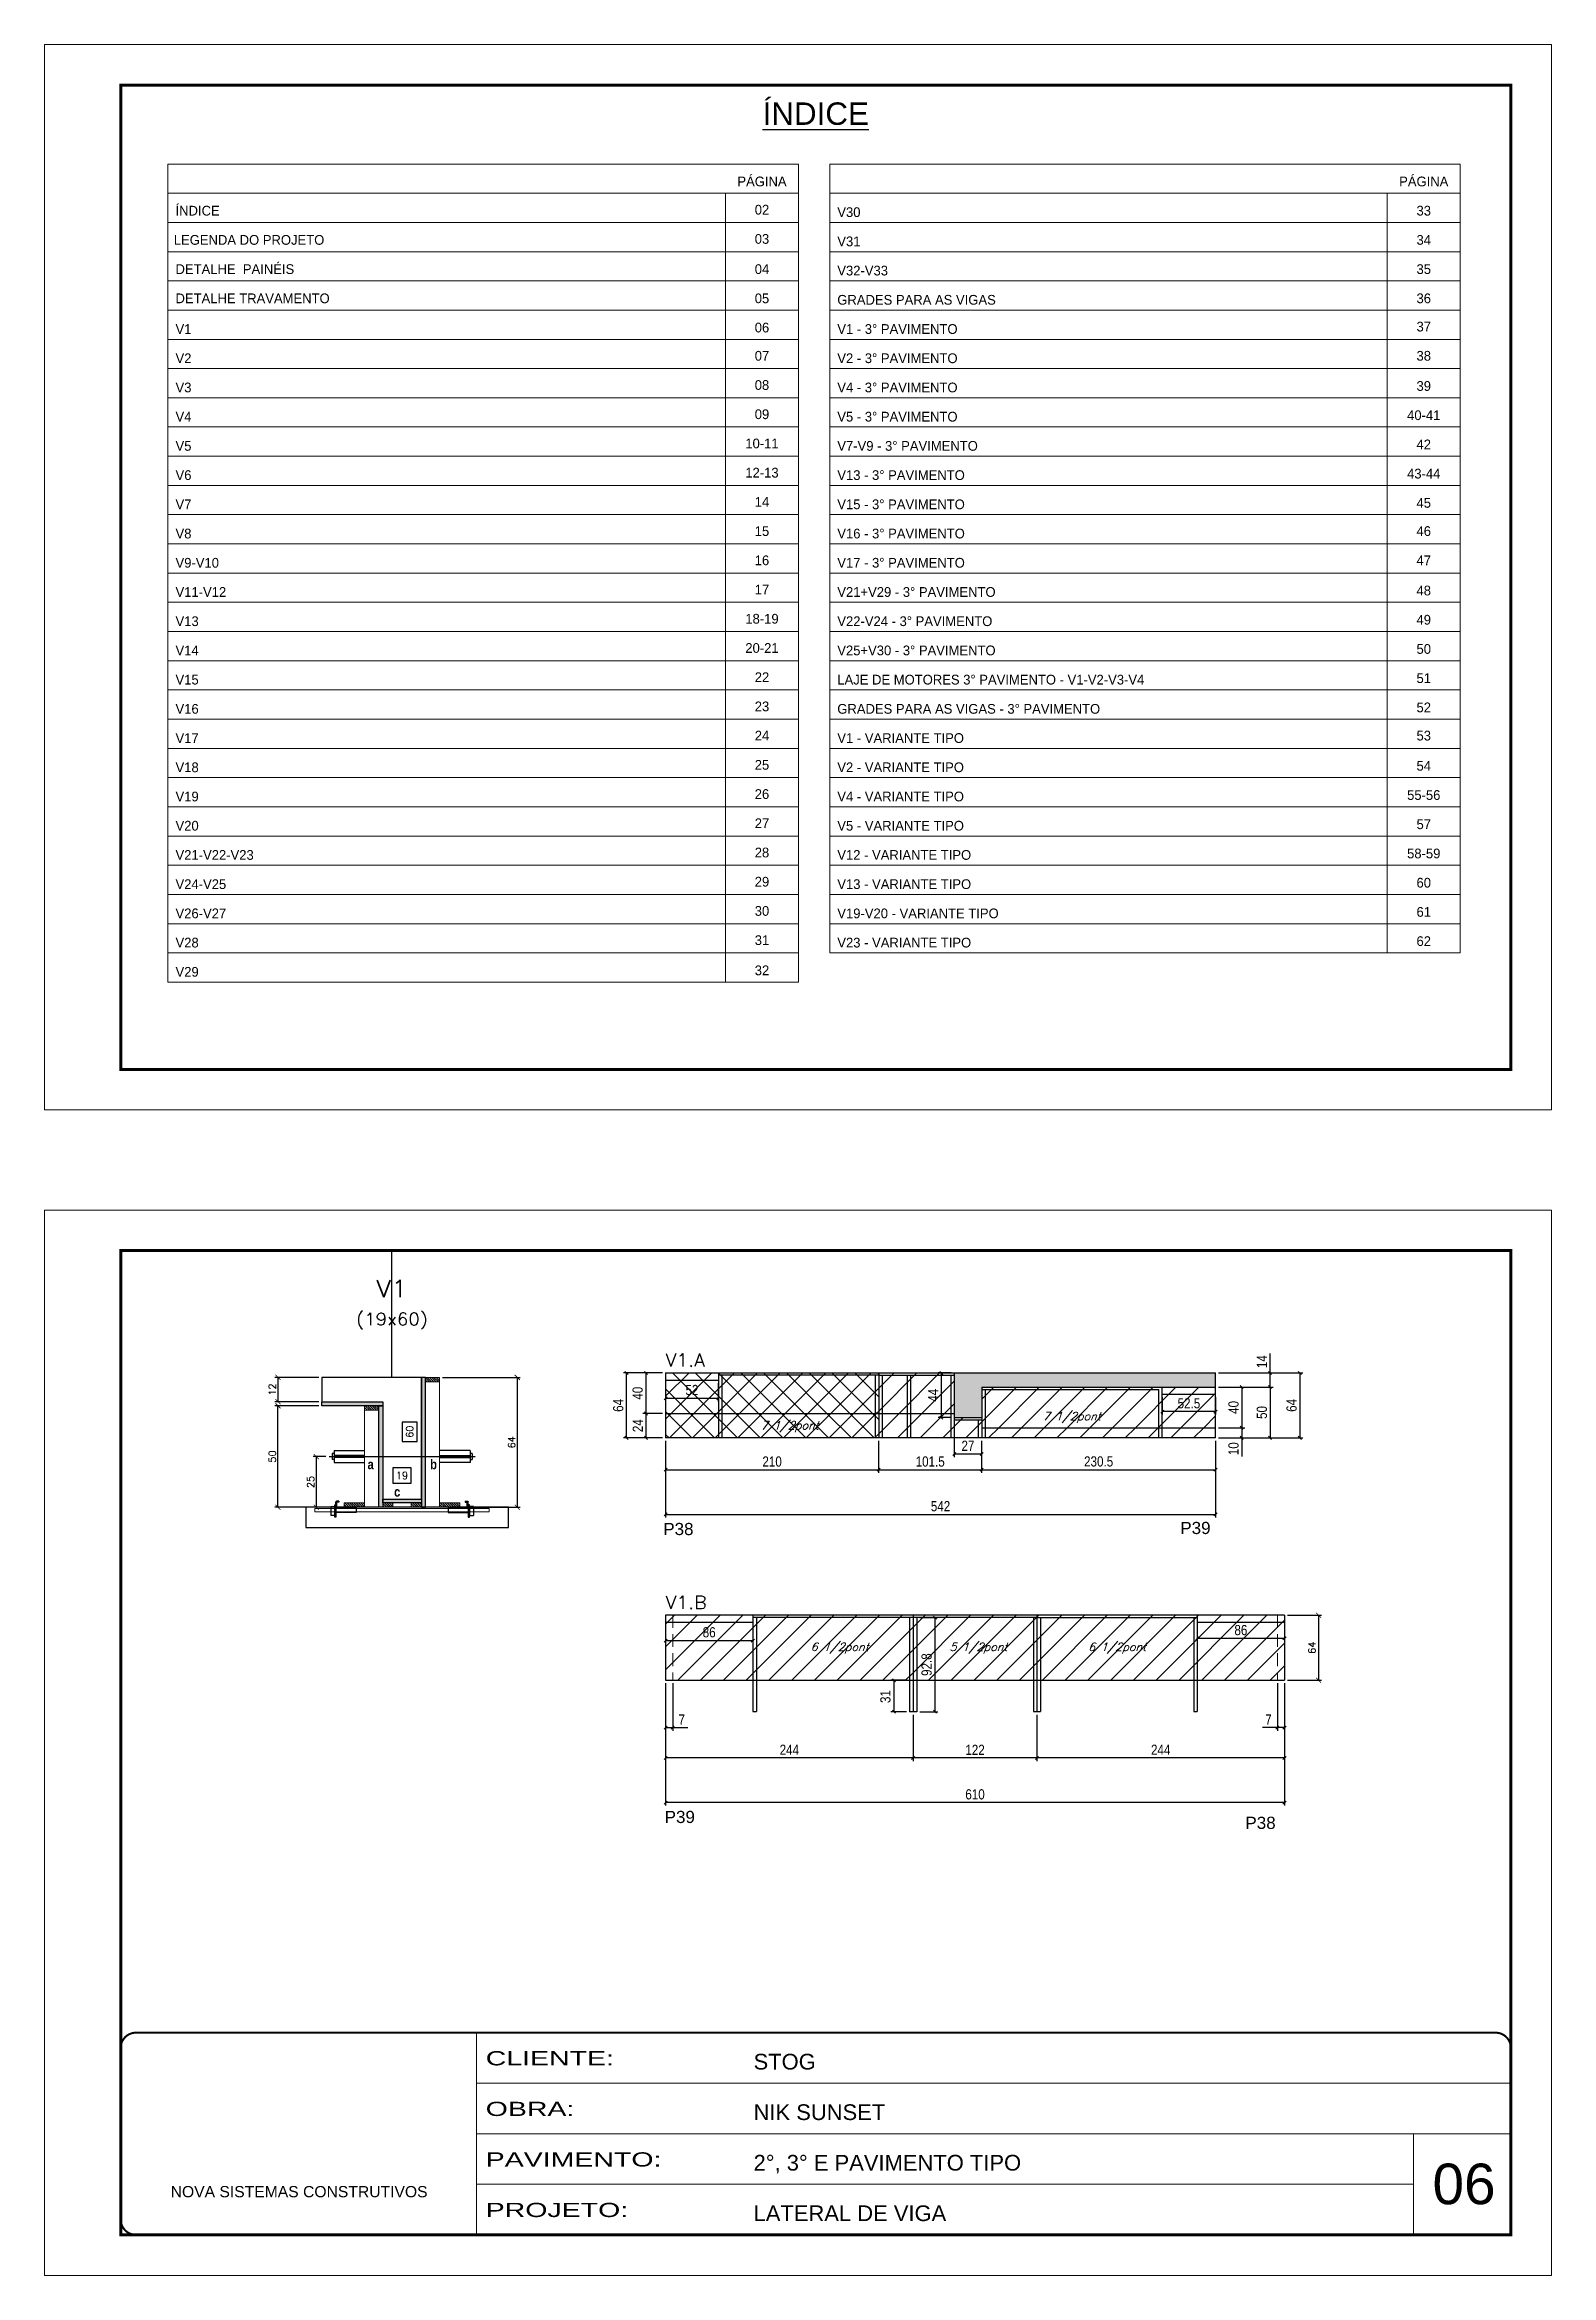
# Model space of a CAD drawing. Extents: x -10448 to -1189, y -11772 to 17235.
# Drawn here: x -8850 to -7365, y 14646 to 16844 of the extents above; entities that cross this region are included whole.
import ezdxf
from ezdxf.enums import TextEntityAlignment as Align

# ---------------------------------------------------------------- set-up
doc = ezdxf.new("R2010")
doc.units = 0
for name, pattern in [('CONTINUO', [0]), ('DASHED', [0.75, 0.5, -0.25]), ('HIDDEN', [0.375, 0.25, -0.125])]:
    doc.linetypes.add(name, pattern=pattern)
for name, color, linetype in [('5', 5, 'Continuous'), ('barrote', 251, 'Continuous'), ('COTA', 241, 'Continuous'), ('Cota Seção (2x)', 4, 'Continuous'), ('detalhes', 4, 'Continuous'), ('Painéis', 200, 'Continuous'), ('presilha', 1, 'Continuous'), ('Reaproveitamento', 251, 'Continuous'), ('SARR_2.2x7', 40, 'Continuous'), ('SARR_3.5x7', 81, 'Continuous'), ('TENSOR', 3, 'Continuous'), ('texto', 7, 'Continuous'), ('Texto de Titulo', 7, 'Continuous'), ('Texto Qtd Sarr', 242, 'Continuous')]:
    doc.layers.add(name, color=color, linetype=linetype)
for name, color, linetype, lineweight in [('CARIMBO', 255, 'Continuous', 9), ('CONCRETO', 251, 'Continuous', 25), ('Folhas', 255, 'Continuous', 9), ('Hachura', 251, 'Continuous', 9), ('Madeira', 126, 'Continuous', 18), ('Sarr 2.2x7', 40, 'Continuous', 9), ('SARRAFO DE PRESSAO', 251, 'DASHED', 9), ('SCO-___-LAJ', 2, 'Continuous', 0), ('Texto Seção', 7, 'Continuous', 15)]:
    doc.layers.add(name, color=color, linetype=linetype, lineweight=lineweight)
doc.styles.add('ARIAL', font='arial.ttf')
doc.styles.add('COTA TECNICA', font='techl___.ttf', dxfattribs={"height": 10})
doc.styles.add('REGUA-120', font='ROMANS.shx', dxfattribs={"height": 15})
doc.styles.add('Romans', font='romans.shx')
doc.styles.get("Standard").update_dxf_attribs({"font": 'arial.ttf'})
doc.styles.add('TECNICA', font='techb___.ttf', dxfattribs={"height": 10})
doc.styles.add('Tecnologia', font='')
doc.styles.get('Tecnologia').set_extended_font_data('Forgotten Futurist')
doc.dimstyles.new('Cota Paínel', dxfattribs={"dimtxt": 7, "dimasz": 5, "dimexe": 3, "dimexo": 3, "dimgap": 3, "dimtad": 1, "dimdec": 1, "dimzin": 12, "dimdsep": 46, "dimtxsty": 'Romans', "dimblk": 'ARCHTICK', "dimcen": 0, "dimclrd": 4, "dimclre": 4, "dimclrt": 1, "dimadec": 1, "dimazin": 3, "dimtfac": 1, "dimtdec": 1, "dimtmove": 0, "dimatfit": 3, "dimldrblk": 'OBLIQUE', "dimfxl": 1, "dimtolj": 1, "dimtzin": 12, "dimarcsym": 0})
doc.dimstyles.new('Cota Seção (2x)', dxfattribs={"dimtxt": 7, "dimasz": 5, "dimexe": 3, "dimexo": 3, "dimgap": 2, "dimtad": 3, "dimdec": 1, "dimlfac": 0.5, "dimzin": 12, "dimdsep": 46, "dimtxsty": 'Romans', "dimblk": 'ARCHTICK', "dimcen": 0, "dimclrd": 4, "dimclre": 4, "dimclrt": 1, "dimadec": 1, "dimazin": 3, "dimtfac": 1, "dimtdec": 1, "dimtmove": 0, "dimatfit": 3, "dimldrblk": 'OBLIQUE', "dimfxl": 1, "dimtolj": 1, "dimtzin": 12, "dimarcsym": 0})
doc.dimstyles.new('Cota Seção interna', dxfattribs={"dimtxt": 7, "dimasz": 6, "dimexe": 0.18, "dimexo": 2, "dimgap": -4, "dimtad": 3, "dimdec": 1, "dimlfac": 0.5, "dimzin": 12, "dimdsep": 46, "dimtxsty": 'Romans', "dimblk": 'ARCHTICK', "dimcen": 0.09, "dimse1": 1, "dimse2": 1, "dimsd1": 1, "dimsd2": 1, "dimclrd": 180, "dimclre": 5, "dimclrt": 1, "dimadec": 0, "dimazin": 3, "dimtfac": 1, "dimtdec": 1, "dimtofl": 0, "dimtmove": 0, "dimatfit": 3, "dimldrblk": 'ARCHTICK', "dimfxl": 1, "dimtolj": 1, "dimtzin": 0, "dimarcsym": 0})
doc.dimstyles.new('PAINEL', dxfattribs={"dimtxt": 10, "dimasz": 3, "dimexe": 3, "dimexo": 3, "dimgap": 3, "dimtad": 1, "dimdec": 1, "dimzin": 12, "dimdsep": 46, "dimtxsty": 'COTA TECNICA', "dimblk1": 'OBLIQUE', "dimblk2": 'OBLIQUE', "dimsah": 1, "dimcen": 0.9, "dimclrd": 4, "dimclre": 4, "dimclrt": 240, "dimadec": 1, "dimazin": 3, "dimtfac": 1, "dimtdec": 1, "dimtmove": 0, "dimatfit": 3, "dimfxl": 1, "dimtolj": 1, "dimtzin": 12, "dimarcsym": 0})
pattern_1 = [(45, (-139469.283, -18395.978), (-11.2253202, 11.2253202), []), (135, (-139469.283, -18395.978), (-11.2253202, -11.2253202), [])]
pattern_2 = [(45, (-139469.283, -18395.978), (-11.2253202, 11.2253202), [])]

msp = doc.modelspace()

# ---------------------------------------------------------------- texts
at = {"color": 0, "linetype": 'Continuous', "ltscale": 5, "style": 'ARIAL'}
msp.add_text('%%UÍNDICE', height=22.118, dxfattribs=at).set_placement((-8089.78, 16765.15), align=Align.CENTER)
at = {"layer": '5', "linetype": 'Continuous'}
for s, p in [('P38', (-8240.06, 15375.28)), ('P39', (-7730.49, 15376.28)), ('P39', (-8238.69, 15091.48)), ('P38', (-7666.34, 15085.68))]:
    msp.add_text(s, height=12, rotation=0.00004, dxfattribs=at).set_placement(p)
at = {"layer": 'CARIMBO', "style": 'Tecnologia'}
for s, p in [('PÁGINA', (-8142.78, 16704.55)), ('PÁGINA', (-7490.57, 16704.55)), ('02', (-8142.78, 16676.72)), ('33', (-7490.57, 16675.75)), ('03', (-8142.78, 16647.92)), ('34', (-7490.57, 16646.96)), ('04', (-8142.78, 16618.16)), ('35', (-7490.57, 16618.16)), ('05', (-8142.78, 16589.36)), ('36', (-7490.57, 16589.36)), ('06', (-8142.78, 16560.57)), ('37', (-7490.57, 16561.53)), ('07', (-8142.78, 16532.74)), ('38', (-7490.57, 16532.74)), ('08', (-8142.78, 16503.94)), ('39', (-7490.57, 16502.98)), ('09', (-8142.78, 16475.15)), ('40-41', (-7490.57, 16474.18)), ('10-11', (-8142.78, 16446.35)), ('42', (-7490.57, 16445.38)), ('12-13', (-8142.78, 16417.55)), ('43-44', (-7490.57, 16416.59)), ('14', (-8142.78, 16388.76)), ('45', (-7490.57, 16387.79)), ('15', (-8142.78, 16359.96)), ('46', (-7490.57, 16359.96)), ('16', (-8142.78, 16331.16)), ('47', (-7490.57, 16331.16)), ('17', (-8142.78, 16302.37)), ('48', (-7490.57, 16301.4)), ('18-19', (-8142.78, 16273.57)), ('49', (-7490.57, 16272.61)), ('20-21', (-8142.78, 16244.78)), ('50', (-7490.57, 16243.81)), ('22', (-8142.78, 16215.98)), ('51', (-7490.57, 16215.01)), ('23', (-8142.78, 16187.18)), ('52', (-7490.57, 16186.22)), ('24', (-8142.78, 16158.39)), ('53', (-7490.57, 16158.39)), ('25', (-8142.78, 16129.59)), ('54', (-7490.57, 16128.63)), ('26', (-8142.78, 16100.79)), ('55-56', (-7490.57, 16099.83)), ('27', (-8142.78, 16072)), ('57', (-7490.57, 16071.03)), ('28', (-8142.78, 16043.2)), ('58-59', (-7490.57, 16042.24)), ('29', (-8142.78, 16014.41)), ('60', (-7490.57, 16013.44)), ('30', (-8142.78, 15985.61)), ('61', (-7490.57, 15984.64)), ('31', (-8142.78, 15956.81)), ('62', (-7490.57, 15955.85)), ('32', (-8142.78, 15927.05))]:
    msp.add_text(s, height=9.599, dxfattribs=at).set_placement(p, align=Align.CENTER)
at = {"layer": 'CARIMBO'}
for s, height, style, p in [('ÍNDICE', 9.599, 'Tecnologia', (-8720.76, 16675.75)), ('V30', 9.599, 'Tecnologia', (-8068.55, 16674.31)), ('LEGENDA DO PROJETO', 9.5987, 'Tecnologia', (-8722.47, 16646.96)), ('V31', 9.599, 'Tecnologia', (-8068.55, 16645.51)), ('DETALHE  PAINÉIS', 9.5987, 'Tecnologia', (-8720.76, 16618.16)), ('V32-V33', 9.599, 'Tecnologia', (-8068.55, 16616.72)), ('DETALHE TRAVAMENTO', 9.5987, 'Tecnologia', (-8720.76, 16589.36)), ('GRADES PARA AS VIGAS', 9.5987, 'Tecnologia', (-8068.55, 16587.92)), ('V1', 9.599, 'Tecnologia', (-8720.76, 16559.12)), ('V1 - 3° PAVIMENTO', 9.5987, 'Tecnologia', (-8068.55, 16559.12)), ('V2', 9.599, 'Tecnologia', (-8720.76, 16530.33)), ('V2 - 3° PAVIMENTO', 9.5987, 'Tecnologia', (-8068.55, 16530.33)), ('V3', 9.599, 'Tecnologia', (-8720.76, 16501.53)), ('V4 - 3° PAVIMENTO', 9.5987, 'Tecnologia', (-8068.55, 16501.53)), ('V4', 9.599, 'Tecnologia', (-8720.76, 16472.74)), ('V5 - 3° PAVIMENTO', 9.5987, 'Tecnologia', (-8068.55, 16472.74)), ('V5', 9.599, 'Tecnologia', (-8720.76, 16443.94)), ('V7-V9 - 3° PAVIMENTO', 9.5987, 'Tecnologia', (-8068.55, 16443.94)), ('V6', 9.599, 'Tecnologia', (-8720.76, 16415.14)), ('V13 - 3° PAVIMENTO', 9.5987, 'Tecnologia', (-8068.55, 16415.14)), ('V7', 9.599, 'Tecnologia', (-8720.76, 16386.35)), ('V15 - 3° PAVIMENTO', 9.5987, 'Tecnologia', (-8068.55, 16386.35)), ('V8', 9.599, 'Tecnologia', (-8720.76, 16357.55)), ('V16 - 3° PAVIMENTO', 9.5987, 'Tecnologia', (-8068.55, 16357.55)), ('V9-V10', 9.599, 'Tecnologia', (-8720.76, 16328.75)), ('V17 - 3° PAVIMENTO', 9.5987, 'Tecnologia', (-8068.55, 16328.75)), ('V11-V12', 9.599, 'Tecnologia', (-8720.76, 16299.96)), ('V21+V29 - 3° PAVIMENTO', 9.5987, 'Tecnologia', (-8068.55, 16299.96)), ('V13', 9.599, 'Tecnologia', (-8720.76, 16271.16)), ('V22-V24 - 3° PAVIMENTO', 9.5987, 'Tecnologia', (-8068.55, 16271.16)), ('V14', 9.599, 'Tecnologia', (-8720.76, 16242.37)), ('V25+V30 - 3° PAVIMENTO', 9.5987, 'Tecnologia', (-8068.55, 16242.37)), ('V15', 9.599, 'Tecnologia', (-8720.76, 16213.57)), ('LAJE DE MOTORES 3° PAVIMENTO - V1-V2-V3-V4', 9.5987, 'Tecnologia', (-8068.55, 16213.57)), ('V16', 9.599, 'Tecnologia', (-8720.76, 16184.77)), ('GRADES PARA AS VIGAS - 3° PAVIMENTO', 9.5987, 'Tecnologia', (-8068.55, 16184.77)), ('V17', 9.599, 'Tecnologia', (-8720.76, 16155.98)), ('V1 - VARIANTE TIPO', 9.5987, 'Tecnologia', (-8068.55, 16155.98)), ('V18', 9.599, 'Tecnologia', (-8720.76, 16127.18)), ('V2 - VARIANTE TIPO', 9.5987, 'Tecnologia', (-8068.55, 16127.18)), ('V19', 9.599, 'Tecnologia', (-8720.76, 16098.38)), ('V4 - VARIANTE TIPO', 9.5987, 'Tecnologia', (-8068.55, 16098.38)), ('V20', 9.599, 'Tecnologia', (-8720.76, 16069.59)), ('V5 - VARIANTE TIPO', 9.5987, 'Tecnologia', (-8068.55, 16069.59)), ('V21-V22-V23', 9.5987, 'Tecnologia', (-8720.76, 16040.79)), ('V12 - VARIANTE TIPO', 9.5987, 'Tecnologia', (-8068.55, 16040.79)), ('V24-V25', 9.599, 'Tecnologia', (-8720.76, 16012)), ('V13 - VARIANTE TIPO', 9.5987, 'Tecnologia', (-8068.55, 16012)), ('V26-V27', 9.599, 'Tecnologia', (-8720.76, 15983.2)), ('V19-V20 - VARIANTE TIPO', 9.5987, 'Tecnologia', (-8068.55, 15983.2)), ('V28', 9.599, 'Tecnologia', (-8720.76, 15954.4)), ('V23 - VARIANTE TIPO', 9.5987, 'Tecnologia', (-8068.55, 15954.4)), ('V29', 9.599, 'Tecnologia', (-8720.76, 15925.61)), ('06', 40, 'ARIAL', (-7481.92, 14715.8))]:
    msp.add_text(s, height=height, dxfattribs=dict(at, style=style)).set_placement(p)
at = {"layer": 'detalhes', "style": 'TECNICA'}
for s, p in [('a', (-8531.51, 15440.19)), ('b', (-8469.83, 15440.18)), ('c', (-8505.38, 15413.15))]:
    msp.add_text(s, height=9.6, dxfattribs=at).set_placement(p)
at = {"layer": 'texto', "color": 2, "char_height": 8, "attachment_point": 5, "style": 'Romans'}
for s, insert in [('{\\Q19;\\C256;7 1/2pont}', (-8115.44, 15482.11)), ('{\\Q19;\\C256;7 1/2pont}', (-7837.42, 15491.18)), ('{\\Q19;\\C256;6 1/2pont}', (-8066.26, 15263.74)), ('{\\Q19;\\C256;5 1/2pont}', (-7929.42, 15263.74)), ('{\\Q19;\\C256;6 1/2pont}', (-7792.77, 15263.74))]:
    msp.add_mtext(s, dxfattribs=dict(at, insert=insert))
at = {"layer": 'Texto Seção', "style": 'REGUA-120', "width": 1.05}
for s, p in [('V1.A', (-8237.76, 15541.28)), ('V1.B', (-8237.76, 15302.42))]:
    msp.add_text(s, height=13, dxfattribs=at).set_placement(p)

# ---------------------------------------------------------------- blocks, each defined once
blk = doc.blocks.new('9999999999')
at = {"color": 30, "linetype": 'CONTINUO'}
for p, q in [((98564.6, 34230.2), (98564.6, 34429.4)), ((98564.6, 34379.6), (99584, 34379.6)), ((98564.6, 34329.8), (99488, 34329.8)), ((99584, 34329.8), (99488, 34329.8)), ((99488, 34329.8), (99488, 34230.2)), ((98564.6, 34280), (99488, 34280))]:
    blk.add_line(p, q, dxfattribs=at)
at = {"color": 30, "linetype": 'CONTINUO', "const_width": 2}
blk.add_lwpolyline([(99584, 34230.2), (99584, 34414.4, 0.414214), (99569, 34429.4), (98229, 34429.4, 0.414214), (98214, 34414.4), (98214, 34245.2, 0.414214), (98229, 34230.2), (99584, 34230.2)], format="xyb", dxfattribs=at)
at = {"layer": 'Folhas'}
blk.add_lwpolyline([(98139, 34190.2), (99624, 34190.2), (99624, 35240.2), (98139, 35240.2)], close=True, dxfattribs=at)
at = {"layer": 'Folhas', "color": 30, "const_width": 3}
blk.add_lwpolyline([(98214, 34230.2), (99584, 34230.2), (99584, 35200.2), (98214, 35200.2)], close=True, dxfattribs=at)
at = {"color": 7, "linetype": 'Continuous', "ltscale": 5, "style": 'ARIAL'}
for s, height, p in [('STOG', 15.48, (98837.7, 34393.1)), ('NIK SUNSET', 15.48, (98837.7, 34343.3)), ('2°, 3° E PAVIMENTO TIPO', 15.483, (98837.7, 34293.5)), ('NOVA SISTEMAS CONSTRUTIVOS', 11.059, (98263.2, 34267.2)), ('LATERAL DE VIGA', 15.483, (98837.7, 34243.7))]:
    blk.add_text(s, height=height, dxfattribs=at).set_placement(p)
at = {"layer": 'Folhas', "color": 7, "style": 'Tecnologia', "width": 1.5}
for s, p in [('CLIENTE:', (98573.7, 34397.2)), ('OBRA:', (98573.7, 34347.3)), ('PAVIMENTO:', (98573.7, 34297.5)), ('PROJETO:', (98573.7, 34247.7))]:
    blk.add_text(s, height=14, dxfattribs=at).set_placement(p)
blk = doc.blocks.new('titulo1')
at = {"layer": 'Defpoints', "color": 252, "linetype": 'HIDDEN', "ltscale": 2}
blk.add_line((0, 0), (0, 125), dxfattribs=at)
at = {"layer": 'Defpoints', "style": 'Romans', "oblique": 15}
blk.add_attdef('FOLHA', text='', height=10, dxfattribs=at).set_placement((0, 15.6), align=Align.MIDDLE_CENTER)
at = {"layer": 'Texto Qtd Sarr', "color": 3, "style": 'Romans', "oblique": 15}
for tag, height, p in [('TITULO', 17, (0, 71.4)), ('SEÇÃO', 12, (0, 41.5))]:
    blk.add_attdef(tag, text='', height=height, dxfattribs=at).set_placement(p, align=Align.MIDDLE_CENTER)
blk = doc.blocks.new('_ArchTick')
at = {"color": 0, "linetype": 'ByBlock', "const_width": 0.15}
blk.add_lwpolyline([(-0.5, -0.5), (0.5, 0.5)], dxfattribs=at)
blk = doc.blocks.new('*D1088')
at = {"layer": 'COTA', "color": 4, "lineweight": -2, "transparency": 16777216}
for p, q in [((-8579.5, 15530.7), (-8622.8, 15530.7)), ((-8619.8, 15530.7), (-8619.8, 15506.7)), ((-8579.5, 15506.7), (-8622.8, 15506.7))]:
    blk.add_line(p, q, dxfattribs=at)
at = {"layer": 'Defpoints', "color": 0, "transparency": 16777216}
for p in [(-8576.5, 15530.7), (-8619.8, 15506.7), (-8576.5, 15506.7)]:
    blk.add_point(p, dxfattribs=at)
at = {"layer": 'COTA', "color": 4, "lineweight": -2, "transparency": 16777216, "xscale": 5, "yscale": 5, "zscale": 5}
for p, rotation in [((-8619.8, 15530.7), 90), ((-8619.8, 15506.7), 270)]:
    blk.add_blockref('_ArchTick', p, dxfattribs=dict(at, rotation=rotation))
at = {"layer": 'COTA', "color": 1, "transparency": 16777216, "insert": (-8625.3, 15518.7), "char_height": 7, "attachment_point": 5, "rotation": 90, "style": 'Romans'}
blk.add_mtext('\\A1;12', dxfattribs=at)
blk = doc.blocks.new('_Oblique')
at = {"color": 0, "linetype": 'ByBlock', "lineweight": -2}
blk.add_line((-0.5, -0.5), (0.5, 0.5), dxfattribs=at)
blk = doc.blocks.new('*D1089')
at = {"layer": 'COTA', "color": 4, "lineweight": -2, "transparency": 16777216}
for p, q in [((-8579.5, 15502.7), (-8622.8, 15502.7)), ((-8619.8, 15402.7), (-8619.8, 15502.7)), ((-8557.5, 15402.7), (-8622.8, 15402.7))]:
    blk.add_line(p, q, dxfattribs=at)
at = {"layer": 'Defpoints', "color": 0, "transparency": 16777216}
for p in [(-8619.8, 15502.7), (-8576.5, 15502.7), (-8554.5, 15402.7)]:
    blk.add_point(p, dxfattribs=at)
at = {"layer": 'COTA', "color": 4, "lineweight": -2, "transparency": 16777216, "xscale": 5, "yscale": 5, "zscale": 5}
for p, rotation in [((-8619.8, 15502.7), 90), ((-8619.8, 15402.7), 270)]:
    blk.add_blockref('_ArchTick', p, dxfattribs=dict(at, rotation=rotation))
at = {"layer": 'COTA', "color": 1, "transparency": 16777216, "insert": (-8625.3, 15452.7), "char_height": 7, "attachment_point": 5, "rotation": 90, "style": 'Romans'}
blk.add_mtext('\\A1;50', dxfattribs=at)
blk = doc.blocks.new('*D1090')
at = {"layer": 'Cota Seção (2x)', "color": 180, "lineweight": -2, "transparency": 16777216}
for p, q in [((-8482.5, 15486.6), (-8497.5, 15486.6)), ((-8497.5, 15486.6), (-8497.5, 15467.6)), ((-8482.5, 15467.6), (-8482.5, 15486.6)), ((-8497.5, 15467.6), (-8482.5, 15467.6))]:
    blk.add_line(p, q, dxfattribs=at)
at = {"layer": 'Defpoints', "color": 0, "transparency": 16777216}
for p in [(-8516.5, 15530.7), (-8478.5, 15530.7), (-8516.5, 15410.7)]:
    blk.add_point(p, dxfattribs=at)
at = {"layer": 'Cota Seção (2x)', "color": 1, "transparency": 16777216, "insert": (-8490, 15477.1), "char_height": 7, "attachment_point": 5, "rotation": 90, "style": 'Romans'}
blk.add_mtext('\\A1;60', dxfattribs=at)
blk = doc.blocks.new('*D1091')
at = {"layer": 'COTA', "color": 4, "lineweight": -2, "transparency": 16777216}
for p, q in [((-8457.5, 15530.7), (-8381, 15530.7)), ((-8384, 15530.7), (-8384, 15402.7)), ((-8437.5, 15402.7), (-8381, 15402.7))]:
    blk.add_line(p, q, dxfattribs=at)
at = {"layer": 'Defpoints', "color": 0, "transparency": 16777216}
for p in [(-8460.5, 15530.7), (-8440.5, 15402.7), (-8384, 15402.7)]:
    blk.add_point(p, dxfattribs=at)
at = {"layer": 'COTA', "color": 4, "lineweight": -2, "transparency": 16777216, "xscale": 5, "yscale": 5, "zscale": 5}
for p, rotation in [((-8384, 15530.7), 90), ((-8384, 15402.7), 270)]:
    blk.add_blockref('_ArchTick', p, dxfattribs=dict(at, rotation=rotation))
at = {"layer": 'COTA', "color": 1, "transparency": 16777216, "insert": (-8389.5, 15466.7), "char_height": 7, "attachment_point": 5, "rotation": 90, "style": 'Romans'}
blk.add_mtext('\\A1;64', dxfattribs=at)
blk = doc.blocks.new('PRESILHA METÁLICA 1')
at = {"layer": 'presilha'}
for p, q in [((0, 13), (6, 13)), ((0, 13), (0, 0)), ((6, 0), (0, 0)), ((6, 15.5), (7.5, 15.5)), ((6, -2.5), (6, 15.5)), ((6, 13), (6, 0)), ((7.5, 10.6), (7.5, 19.9)), ((7.5, 15.5), (7.5, -2.5)), ((37.5, 4.1), (7.5, 4.1)), ((12, 21), (8.6, 21)), ((9, 11.6), (9, 18.9)), ((12, 19.5), (9.6, 19.5)), ((37.5, 11), (9.6, 11)), ((12, 21), (12, 19.5)), ((37.5, 11), (37.5, 4.1)), ((7.5, -2.5), (6, -2.5))]:
    blk.add_line(p, q, dxfattribs=at)
for centre, radius, start, end in [((8.6, 19.9), 1.14, 90, 180), ((9.6, 18.9), 0.57, 90, 180), ((9.6, 11.6), 0.57, 180, 270)]:
    blk.add_arc(centre, radius, start, end, dxfattribs=at)
blk = doc.blocks.new('*D2149')
at = {"layer": 'COTA', "color": 4, "linetype": 'ByBlock', "lineweight": -2, "transparency": 16777216}
for p, q in [((-8237.8, 15468.1), (-8237.8, 15436.6)), ((-8027.8, 15468.1), (-8027.8, 15436.6)), ((-8237.8, 15439.6), (-8027.8, 15439.6))]:
    blk.add_line(p, q, dxfattribs=at)
at = {"layer": 'Defpoints', "color": 0, "linetype": 'ByBlock', "transparency": 16777216}
for p in [(-8237.8, 15471.1), (-8027.8, 15471.1), (-8027.8, 15439.6)]:
    blk.add_point(p, dxfattribs=at)
at = {"layer": 'COTA', "color": 4, "linetype": 'ByBlock', "lineweight": -2, "transparency": 16777216, "xscale": 3, "yscale": 3, "zscale": 3, "rotation": 180}
blk.add_blockref('_Oblique', (-8237.8, 15439.6), dxfattribs=at)
at = {"layer": 'COTA', "color": 4, "linetype": 'ByBlock', "lineweight": -2, "transparency": 16777216, "xscale": 3, "yscale": 3, "zscale": 3}
blk.add_blockref('_Oblique', (-8027.8, 15439.6), dxfattribs=at)
at = {"layer": 'COTA', "color": 240, "linetype": 'ByBlock', "transparency": 16777216, "insert": (-8132.8, 15447.7), "char_height": 10, "attachment_point": 5, "style": 'COTA TECNICA'}
blk.add_mtext('\\A1;210', dxfattribs=at)
blk = doc.blocks.new('*D2150')
at = {"layer": 'COTA', "color": 4, "linetype": 'ByBlock', "lineweight": -2, "transparency": 16777216}
for p, q in [((-8027.8, 15468.1), (-8027.8, 15436.6)), ((-7926.3, 15468.1), (-7926.3, 15436.6)), ((-8027.8, 15439.6), (-7926.3, 15439.6))]:
    blk.add_line(p, q, dxfattribs=at)
at = {"layer": 'Defpoints', "color": 0, "linetype": 'ByBlock', "transparency": 16777216}
for p in [(-8027.8, 15471.1), (-7926.3, 15471.1), (-7926.3, 15439.6)]:
    blk.add_point(p, dxfattribs=at)
at = {"layer": 'COTA', "color": 4, "linetype": 'ByBlock', "lineweight": -2, "transparency": 16777216, "xscale": 3, "yscale": 3, "zscale": 3, "rotation": 180}
blk.add_blockref('_Oblique', (-8027.8, 15439.6), dxfattribs=at)
at = {"layer": 'COTA', "color": 4, "linetype": 'ByBlock', "lineweight": -2, "transparency": 16777216, "xscale": 3, "yscale": 3, "zscale": 3}
blk.add_blockref('_Oblique', (-7926.3, 15439.6), dxfattribs=at)
at = {"layer": 'COTA', "color": 240, "linetype": 'ByBlock', "transparency": 16777216, "insert": (-7977, 15447.7), "char_height": 10, "attachment_point": 5, "style": 'COTA TECNICA'}
blk.add_mtext('\\A1;101.5', dxfattribs=at)
blk = doc.blocks.new('*D1092')
at = {"layer": 'COTA', "color": 4, "linetype": 'ByBlock', "lineweight": -2, "transparency": 16777216}
for p, q in [((-8237.8, 15468.1), (-8237.8, 15392.6)), ((-7695.8, 15468.1), (-7695.8, 15392.6)), ((-8237.8, 15395.6), (-7695.8, 15395.6))]:
    blk.add_line(p, q, dxfattribs=at)
at = {"layer": 'Defpoints', "color": 0, "linetype": 'ByBlock', "transparency": 16777216}
for p in [(-8237.8, 15471.1), (-7695.8, 15471.1), (-7695.8, 15395.6)]:
    blk.add_point(p, dxfattribs=at)
at = {"layer": 'COTA', "color": 4, "linetype": 'ByBlock', "lineweight": -2, "transparency": 16777216, "xscale": 3, "yscale": 3, "zscale": 3, "rotation": 180}
blk.add_blockref('_Oblique', (-8237.8, 15395.6), dxfattribs=at)
at = {"layer": 'COTA', "color": 4, "linetype": 'ByBlock', "lineweight": -2, "transparency": 16777216, "xscale": 3, "yscale": 3, "zscale": 3}
blk.add_blockref('_Oblique', (-7695.8, 15395.6), dxfattribs=at)
at = {"layer": 'COTA', "color": 240, "linetype": 'ByBlock', "transparency": 16777216, "insert": (-7966.8, 15403.7), "char_height": 10, "attachment_point": 5, "style": 'COTA TECNICA'}
blk.add_mtext('\\A1;542', dxfattribs=at)
blk = doc.blocks.new('*D1093')
at = {"layer": 'COTA', "color": 4, "linetype": 'ByBlock', "lineweight": -2, "transparency": 16777216}
for p, q in [((-7926.3, 15468.1), (-7926.3, 15436.6)), ((-7695.8, 15468.1), (-7695.8, 15436.6)), ((-7926.3, 15439.6), (-7695.8, 15439.6))]:
    blk.add_line(p, q, dxfattribs=at)
at = {"layer": 'Defpoints', "color": 0, "linetype": 'ByBlock', "transparency": 16777216}
for p in [(-7926.3, 15471.1), (-7695.8, 15471.1), (-7695.8, 15439.6)]:
    blk.add_point(p, dxfattribs=at)
at = {"layer": 'COTA', "color": 4, "linetype": 'ByBlock', "lineweight": -2, "transparency": 16777216, "xscale": 3, "yscale": 3, "zscale": 3, "rotation": 180}
blk.add_blockref('_Oblique', (-7926.3, 15439.6), dxfattribs=at)
at = {"layer": 'COTA', "color": 4, "linetype": 'ByBlock', "lineweight": -2, "transparency": 16777216, "xscale": 3, "yscale": 3, "zscale": 3}
blk.add_blockref('_Oblique', (-7695.8, 15439.6), dxfattribs=at)
at = {"layer": 'COTA', "color": 240, "linetype": 'ByBlock', "transparency": 16777216, "insert": (-7811, 15447.8), "char_height": 10, "attachment_point": 5, "style": 'COTA TECNICA'}
blk.add_mtext('\\A1;230.5', dxfattribs=at)
blk = doc.blocks.new('*D2151')
at = {"layer": 'COTA', "color": 4, "linetype": 'ByBlock', "lineweight": -2, "transparency": 16777216}
for p, q in [((-7692.8, 15521.1), (-7639, 15521.1)), ((-7642, 15521.1), (-7642, 15471.1)), ((-7692.8, 15471.1), (-7639, 15471.1))]:
    blk.add_line(p, q, dxfattribs=at)
at = {"layer": 'Defpoints', "color": 0, "linetype": 'ByBlock', "transparency": 16777216}
for p in [(-7695.8, 15521.1), (-7695.8, 15471.1), (-7642, 15471.1)]:
    blk.add_point(p, dxfattribs=at)
at = {"layer": 'COTA', "color": 4, "linetype": 'ByBlock', "lineweight": -2, "transparency": 16777216, "xscale": 3, "yscale": 3, "zscale": 3}
for p, rotation in [((-7642, 15521.1), 90), ((-7642, 15471.1), 270)]:
    blk.add_blockref('_Oblique', p, dxfattribs=dict(at, rotation=rotation))
at = {"layer": 'COTA', "color": 240, "linetype": 'ByBlock', "transparency": 16777216, "insert": (-7650.1, 15496.1), "char_height": 10, "attachment_point": 5, "rotation": 90, "style": 'COTA TECNICA'}
blk.add_mtext('\\A1;50', dxfattribs=at)
blk = doc.blocks.new('*D2152')
at = {"layer": 'COTA', "color": 4, "linetype": 'ByBlock', "lineweight": -2, "transparency": 16777216}
for p, q in [((-7642, 15535.1), (-7642, 15554.2)), ((-7692.8, 15535.1), (-7639, 15535.1)), ((-7642, 15521.1), (-7642, 15535.1)), ((-7692.8, 15521.1), (-7639, 15521.1))]:
    blk.add_line(p, q, dxfattribs=at)
at = {"layer": 'Defpoints', "color": 0, "linetype": 'ByBlock', "transparency": 16777216}
for p in [(-7695.8, 15535.1), (-7642, 15535.1), (-7695.8, 15521.1)]:
    blk.add_point(p, dxfattribs=at)
at = {"layer": 'COTA', "color": 4, "linetype": 'ByBlock', "lineweight": -2, "transparency": 16777216, "xscale": 3, "yscale": 3, "zscale": 3}
for p, rotation in [((-7642, 15535.1), 90), ((-7642, 15521.1), 270)]:
    blk.add_blockref('_Oblique', p, dxfattribs=dict(at, rotation=rotation))
at = {"layer": 'COTA', "color": 240, "linetype": 'ByBlock', "transparency": 16777216, "insert": (-7650.1, 15546.2), "char_height": 10, "attachment_point": 5, "rotation": 90, "style": 'COTA TECNICA'}
blk.add_mtext('\\A1;14', dxfattribs=at)
blk = doc.blocks.new('*D1094')
at = {"layer": 'COTA', "color": 4, "linetype": 'ByBlock', "lineweight": -2, "transparency": 16777216}
for p, q in [((-7692.8, 15535.1), (-7609.7, 15535.1)), ((-7612.7, 15535.1), (-7612.7, 15471.1)), ((-7692.8, 15471.1), (-7609.7, 15471.1))]:
    blk.add_line(p, q, dxfattribs=at)
at = {"layer": 'Defpoints', "color": 0, "linetype": 'ByBlock', "transparency": 16777216}
for p in [(-7695.8, 15535.1), (-7695.8, 15471.1), (-7612.7, 15471.1)]:
    blk.add_point(p, dxfattribs=at)
at = {"layer": 'COTA', "color": 4, "linetype": 'ByBlock', "lineweight": -2, "transparency": 16777216, "xscale": 3, "yscale": 3, "zscale": 3}
for p, rotation in [((-7612.7, 15535.1), 90), ((-7612.7, 15471.1), 270)]:
    blk.add_blockref('_Oblique', p, dxfattribs=dict(at, rotation=rotation))
at = {"layer": 'COTA', "color": 240, "linetype": 'ByBlock', "transparency": 16777216, "insert": (-7620.8, 15503.1), "char_height": 10, "attachment_point": 5, "rotation": 90, "style": 'COTA TECNICA'}
blk.add_mtext('\\A1;64', dxfattribs=at)
blk = doc.blocks.new('*D2153')
at = {"layer": 'COTA', "color": 4, "linetype": 'ByBlock', "lineweight": -2, "transparency": 16777216}
for p, q in [((-8240.8, 15535.1), (-8279.3, 15535.1)), ((-8276.3, 15471.1), (-8276.3, 15535.1)), ((-8240.8, 15471.1), (-8279.3, 15471.1))]:
    blk.add_line(p, q, dxfattribs=at)
at = {"layer": 'Defpoints', "color": 0, "linetype": 'ByBlock', "transparency": 16777216}
for p in [(-8276.3, 15535.1), (-8237.8, 15535.1), (-8237.8, 15471.1)]:
    blk.add_point(p, dxfattribs=at)
at = {"layer": 'COTA', "color": 4, "linetype": 'ByBlock', "lineweight": -2, "transparency": 16777216, "xscale": 3, "yscale": 3, "zscale": 3}
for p, rotation in [((-8276.3, 15535.1), 90), ((-8276.3, 15471.1), 270)]:
    blk.add_blockref('_Oblique', p, dxfattribs=dict(at, rotation=rotation))
at = {"layer": 'COTA', "color": 240, "linetype": 'ByBlock', "transparency": 16777216, "insert": (-8284.4, 15503.1), "char_height": 10, "attachment_point": 5, "rotation": 90, "style": 'COTA TECNICA'}
blk.add_mtext('\\A1;64', dxfattribs=at)
blk = doc.blocks.new('*D2154')
at = {"layer": 'COTA', "color": 4, "linetype": 'ByBlock', "lineweight": -2, "transparency": 16777216}
for p, q in [((-7956.3, 15535.1), (-7969.1, 15535.1)), ((-7966.1, 15535.1), (-7966.1, 15491.1)), ((-7956.3, 15491.1), (-7969.1, 15491.1))]:
    blk.add_line(p, q, dxfattribs=at)
at = {"layer": 'Defpoints', "color": 0, "linetype": 'ByBlock', "transparency": 16777216}
for p in [(-7953.3, 15535.1), (-7966.1, 15491.1), (-7953.3, 15491.1)]:
    blk.add_point(p, dxfattribs=at)
at = {"layer": 'COTA', "color": 4, "linetype": 'ByBlock', "lineweight": -2, "transparency": 16777216, "xscale": 3, "yscale": 3, "zscale": 3}
for p, rotation in [((-7966.1, 15535.1), 90), ((-7966.1, 15491.1), 270)]:
    blk.add_blockref('_Oblique', p, dxfattribs=dict(at, rotation=rotation))
at = {"layer": 'COTA', "color": 240, "linetype": 'ByBlock', "transparency": 16777216, "insert": (-7974.1, 15513.1), "char_height": 10, "attachment_point": 5, "rotation": 90, "style": 'COTA TECNICA'}
blk.add_mtext('\\A1;44', dxfattribs=at)
blk = doc.blocks.new('*D2155')
at = {"layer": 'COTA', "color": 4, "linetype": 'ByBlock', "lineweight": -2, "transparency": 16777216}
for p, q in [((-7953.3, 15488.1), (-7953.3, 15452.2)), ((-7926.3, 15468.1), (-7926.3, 15452.2)), ((-7953.3, 15455.2), (-7926.3, 15455.2))]:
    blk.add_line(p, q, dxfattribs=at)
at = {"layer": 'Defpoints', "color": 0, "linetype": 'ByBlock', "transparency": 16777216}
for p in [(-7953.3, 15491.1), (-7926.3, 15471.1), (-7926.3, 15455.2)]:
    blk.add_point(p, dxfattribs=at)
at = {"layer": 'COTA', "color": 4, "linetype": 'ByBlock', "lineweight": -2, "transparency": 16777216, "xscale": 3, "yscale": 3, "zscale": 3, "rotation": 180}
blk.add_blockref('_Oblique', (-7953.3, 15455.2), dxfattribs=at)
at = {"layer": 'COTA', "color": 4, "linetype": 'ByBlock', "lineweight": -2, "transparency": 16777216, "xscale": 3, "yscale": 3, "zscale": 3}
blk.add_blockref('_Oblique', (-7926.3, 15455.2), dxfattribs=at)
at = {"layer": 'COTA', "color": 240, "linetype": 'ByBlock', "transparency": 16777216, "insert": (-7939.8, 15463.3), "char_height": 10, "attachment_point": 5, "style": 'COTA TECNICA'}
blk.add_mtext('\\A1;27', dxfattribs=at)
blk = doc.blocks.new('*D2156')
at = {"layer": 'COTA', "color": 4, "linetype": 'ByBlock', "lineweight": -2, "transparency": 16777216}
for p, q in [((-7748.3, 15511.1), (-7748.3, 15494)), ((-7695.8, 15511.1), (-7695.8, 15494)), ((-7695.8, 15497), (-7748.3, 15497))]:
    blk.add_line(p, q, dxfattribs=at)
at = {"layer": 'Defpoints', "color": 0, "linetype": 'ByBlock', "transparency": 16777216}
for p in [(-7748.3, 15514.1), (-7695.8, 15514.1), (-7748.3, 15497)]:
    blk.add_point(p, dxfattribs=at)
at = {"layer": 'COTA', "color": 4, "linetype": 'ByBlock', "lineweight": -2, "transparency": 16777216, "xscale": 3, "yscale": 3, "zscale": 3, "rotation": 180}
blk.add_blockref('_Oblique', (-7748.3, 15497), dxfattribs=at)
at = {"layer": 'COTA', "color": 4, "linetype": 'ByBlock', "lineweight": -2, "transparency": 16777216, "xscale": 3, "yscale": 3, "zscale": 3}
blk.add_blockref('_Oblique', (-7695.8, 15497), dxfattribs=at)
at = {"layer": 'COTA', "color": 240, "linetype": 'ByBlock', "transparency": 16777216, "insert": (-7722, 15505.1), "char_height": 10, "attachment_point": 5, "style": 'COTA TECNICA'}
blk.add_mtext('\\A1;52.5', dxfattribs=at)
blk = doc.blocks.new('*D1095')
at = {"layer": 'COTA', "color": 4, "lineweight": -2, "transparency": 16777216}
for p, q in [((-7624.8, 15296.2), (-7591.2, 15296.2)), ((-7594.2, 15296.2), (-7594.2, 15232.2)), ((-7624.8, 15232.2), (-7591.2, 15232.2))]:
    blk.add_line(p, q, dxfattribs=at)
at = {"layer": 'Defpoints', "color": 0, "transparency": 16777216}
for p in [(-7627.8, 15296.2), (-7627.8, 15232.2), (-7594.2, 15232.2)]:
    blk.add_point(p, dxfattribs=at)
at = {"layer": 'COTA', "color": 4, "lineweight": -2, "transparency": 16777216, "xscale": 5, "yscale": 5, "zscale": 5}
for p, rotation in [((-7594.2, 15296.2), 90), ((-7594.2, 15232.2), 270)]:
    blk.add_blockref('_ArchTick', p, dxfattribs=dict(at, rotation=rotation))
at = {"layer": 'COTA', "color": 1, "transparency": 16777216, "insert": (-7600.7, 15264.2), "char_height": 7, "attachment_point": 5, "rotation": 90, "style": 'Romans'}
blk.add_mtext('\\A1;64', dxfattribs=at)
blk = doc.blocks.new('*D2157')
at = {"layer": 'COTA', "color": 4, "linetype": 'ByBlock', "lineweight": -2, "transparency": 16777216}
for p, q in [((-7627.8, 15229.2), (-7627.8, 15152.6)), ((-7871.8, 15198.2), (-7871.8, 15152.6)), ((-7627.8, 15155.6), (-7871.8, 15155.6))]:
    blk.add_line(p, q, dxfattribs=at)
at = {"layer": 'Defpoints', "color": 0, "linetype": 'ByBlock', "transparency": 16777216}
for p in [(-7627.8, 15232.2), (-7871.8, 15201.2), (-7871.8, 15155.6)]:
    blk.add_point(p, dxfattribs=at)
at = {"layer": 'COTA', "color": 4, "linetype": 'ByBlock', "lineweight": -2, "transparency": 16777216, "xscale": 3, "yscale": 3, "zscale": 3, "rotation": 180}
blk.add_blockref('_Oblique', (-7871.8, 15155.6), dxfattribs=at)
at = {"layer": 'COTA', "color": 4, "linetype": 'ByBlock', "lineweight": -2, "transparency": 16777216, "xscale": 3, "yscale": 3, "zscale": 3}
blk.add_blockref('_Oblique', (-7627.8, 15155.6), dxfattribs=at)
at = {"layer": 'COTA', "color": 240, "linetype": 'ByBlock', "transparency": 16777216, "insert": (-7749.8, 15163.7), "char_height": 10, "attachment_point": 5, "style": 'COTA TECNICA'}
blk.add_mtext('\\A1;244', dxfattribs=at)
blk = doc.blocks.new('*D1096')
at = {"layer": 'COTA', "color": 4, "linetype": 'ByBlock', "lineweight": -2, "transparency": 16777216}
for p, q in [((-7993.8, 15198.2), (-7993.8, 15152.6)), ((-7871.8, 15198.2), (-7871.8, 15152.6)), ((-7871.8, 15155.6), (-7993.8, 15155.6))]:
    blk.add_line(p, q, dxfattribs=at)
at = {"layer": 'Defpoints', "color": 0, "linetype": 'ByBlock', "transparency": 16777216}
for p in [(-7993.8, 15201.2), (-7871.8, 15201.2), (-7993.8, 15155.6)]:
    blk.add_point(p, dxfattribs=at)
at = {"layer": 'COTA', "color": 4, "linetype": 'ByBlock', "lineweight": -2, "transparency": 16777216, "xscale": 3, "yscale": 3, "zscale": 3, "rotation": 180}
blk.add_blockref('_Oblique', (-7993.8, 15155.6), dxfattribs=at)
at = {"layer": 'COTA', "color": 4, "linetype": 'ByBlock', "lineweight": -2, "transparency": 16777216, "xscale": 3, "yscale": 3, "zscale": 3}
blk.add_blockref('_Oblique', (-7871.8, 15155.6), dxfattribs=at)
at = {"layer": 'COTA', "color": 240, "linetype": 'ByBlock', "transparency": 16777216, "insert": (-7932.8, 15163.6), "char_height": 10, "attachment_point": 5, "style": 'COTA TECNICA'}
blk.add_mtext('\\A1;122', dxfattribs=at)
blk = doc.blocks.new('*D1097')
at = {"layer": 'COTA', "color": 4, "linetype": 'ByBlock', "lineweight": -2, "transparency": 16777216}
for p, q in [((-8237.8, 15198.2), (-8237.8, 15152.6)), ((-7993.8, 15198.2), (-7993.8, 15152.6)), ((-7993.8, 15155.6), (-8237.8, 15155.6))]:
    blk.add_line(p, q, dxfattribs=at)
at = {"layer": 'Defpoints', "color": 0, "linetype": 'ByBlock', "transparency": 16777216}
for p in [(-8237.8, 15201.2), (-7993.8, 15201.2), (-8237.8, 15155.6)]:
    blk.add_point(p, dxfattribs=at)
at = {"layer": 'COTA', "color": 4, "linetype": 'ByBlock', "lineweight": -2, "transparency": 16777216, "xscale": 3, "yscale": 3, "zscale": 3, "rotation": 180}
blk.add_blockref('_Oblique', (-8237.8, 15155.6), dxfattribs=at)
at = {"layer": 'COTA', "color": 4, "linetype": 'ByBlock', "lineweight": -2, "transparency": 16777216, "xscale": 3, "yscale": 3, "zscale": 3}
blk.add_blockref('_Oblique', (-7993.8, 15155.6), dxfattribs=at)
at = {"layer": 'COTA', "color": 240, "linetype": 'ByBlock', "transparency": 16777216, "insert": (-8115.8, 15163.7), "char_height": 10, "attachment_point": 5, "style": 'COTA TECNICA'}
blk.add_mtext('\\A1;244', dxfattribs=at)
blk = doc.blocks.new('*D1098')
at = {"layer": 'COTA', "color": 4, "linetype": 'ByBlock', "lineweight": -2, "transparency": 16777216}
for p, q in [((-7627.8, 15229.2), (-7627.8, 15108.6)), ((-8237.8, 15198.2), (-8237.8, 15108.6)), ((-7627.8, 15111.6), (-8237.8, 15111.6))]:
    blk.add_line(p, q, dxfattribs=at)
at = {"layer": 'Defpoints', "color": 0, "linetype": 'ByBlock', "transparency": 16777216}
for p in [(-7627.8, 15232.2), (-8237.8, 15201.2), (-8237.8, 15111.6)]:
    blk.add_point(p, dxfattribs=at)
at = {"layer": 'COTA', "color": 4, "linetype": 'ByBlock', "lineweight": -2, "transparency": 16777216, "xscale": 3, "yscale": 3, "zscale": 3, "rotation": 180}
blk.add_blockref('_Oblique', (-8237.8, 15111.6), dxfattribs=at)
at = {"layer": 'COTA', "color": 4, "linetype": 'ByBlock', "lineweight": -2, "transparency": 16777216, "xscale": 3, "yscale": 3, "zscale": 3}
blk.add_blockref('_Oblique', (-7627.8, 15111.6), dxfattribs=at)
at = {"layer": 'COTA', "color": 240, "linetype": 'ByBlock', "transparency": 16777216, "insert": (-7932.8, 15119.7), "char_height": 10, "attachment_point": 5, "style": 'COTA TECNICA'}
blk.add_mtext('\\A1;610', dxfattribs=at)
blk = doc.blocks.new('*D2158')
at = {"layer": 'COTA', "color": 4, "linetype": 'ByBlock', "lineweight": -2, "transparency": 16777216}
for p, q in [((-8237.8, 15525.1), (-8237.8, 15507)), ((-8185.8, 15525.1), (-8185.8, 15507)), ((-8185.8, 15510), (-8237.8, 15510))]:
    blk.add_line(p, q, dxfattribs=at)
at = {"layer": 'Defpoints', "color": 0, "linetype": 'ByBlock', "transparency": 16777216}
for p in [(-8237.8, 15528.1), (-8185.8, 15528.1), (-8237.8, 15510)]:
    blk.add_point(p, dxfattribs=at)
at = {"layer": 'COTA', "color": 4, "linetype": 'ByBlock', "lineweight": -2, "transparency": 16777216, "xscale": 3, "yscale": 3, "zscale": 3, "rotation": 180}
blk.add_blockref('_Oblique', (-8237.8, 15510), dxfattribs=at)
at = {"layer": 'COTA', "color": 4, "linetype": 'ByBlock', "lineweight": -2, "transparency": 16777216, "xscale": 3, "yscale": 3, "zscale": 3}
blk.add_blockref('_Oblique', (-8185.8, 15510), dxfattribs=at)
at = {"layer": 'COTA', "color": 240, "linetype": 'ByBlock', "transparency": 16777216, "insert": (-8211.8, 15518.2), "char_height": 10, "attachment_point": 5, "style": 'COTA TECNICA'}
blk.add_mtext('\\A1;52', dxfattribs=at)
blk = doc.blocks.new('*D2159')
at = {"layer": 'COTA', "color": 4, "linetype": 'ByBlock', "lineweight": -2, "transparency": 16777216}
for p, q in [((-8237.8, 15229.2), (-8237.8, 15182.5)), ((-8230.8, 15229.2), (-8230.8, 15182.5)), ((-8237.8, 15185.5), (-8230.8, 15185.5)), ((-8230.8, 15185.5), (-8216, 15185.5))]:
    blk.add_line(p, q, dxfattribs=at)
at = {"layer": 'Defpoints', "color": 0, "linetype": 'ByBlock', "transparency": 16777216}
for p in [(-8237.8, 15232.2), (-8230.8, 15232.2), (-8230.8, 15185.5)]:
    blk.add_point(p, dxfattribs=at)
at = {"layer": 'COTA', "color": 4, "linetype": 'ByBlock', "lineweight": -2, "transparency": 16777216, "xscale": 3, "yscale": 3, "zscale": 3, "rotation": 180}
blk.add_blockref('_Oblique', (-8237.8, 15185.5), dxfattribs=at)
at = {"layer": 'COTA', "color": 4, "linetype": 'ByBlock', "lineweight": -2, "transparency": 16777216, "xscale": 3, "yscale": 3, "zscale": 3}
blk.add_blockref('_Oblique', (-8230.8, 15185.5), dxfattribs=at)
at = {"layer": 'COTA', "color": 240, "linetype": 'ByBlock', "transparency": 16777216, "insert": (-8221.9, 15193.5), "char_height": 10, "attachment_point": 5, "style": 'COTA TECNICA'}
blk.add_mtext('\\A1;7', dxfattribs=at)
blk = doc.blocks.new('*D2160')
at = {"layer": 'COTA', "color": 4, "linetype": 'ByBlock', "lineweight": -2, "transparency": 16777216}
for p, q in [((-8240.8, 15535.1), (-8260.2, 15535.1)), ((-8257.2, 15535.1), (-8257.2, 15495.1)), ((-8240.8, 15495.1), (-8260.2, 15495.1))]:
    blk.add_line(p, q, dxfattribs=at)
at = {"layer": 'Defpoints', "color": 0, "linetype": 'ByBlock', "transparency": 16777216}
for p in [(-8237.8, 15535.1), (-8257.2, 15495.1), (-8237.8, 15495.1)]:
    blk.add_point(p, dxfattribs=at)
at = {"layer": 'COTA', "color": 4, "linetype": 'ByBlock', "lineweight": -2, "transparency": 16777216, "xscale": 3, "yscale": 3, "zscale": 3}
for p, rotation in [((-8257.2, 15535.1), 90), ((-8257.2, 15495.1), 270)]:
    blk.add_blockref('_Oblique', p, dxfattribs=dict(at, rotation=rotation))
at = {"layer": 'COTA', "color": 240, "linetype": 'ByBlock', "transparency": 16777216, "insert": (-8265.3, 15515.1), "char_height": 10, "attachment_point": 5, "rotation": 90, "style": 'COTA TECNICA'}
blk.add_mtext('\\A1;40', dxfattribs=at)
blk = doc.blocks.new('*D1099')
at = {"layer": 'COTA', "color": 4, "linetype": 'ByBlock', "lineweight": -2, "transparency": 16777216}
for p, q in [((-8240.8, 15495.1), (-8260.2, 15495.1)), ((-8257.2, 15495.1), (-8257.2, 15471.1)), ((-8240.8, 15471.1), (-8260.2, 15471.1))]:
    blk.add_line(p, q, dxfattribs=at)
at = {"layer": 'Defpoints', "color": 0, "linetype": 'ByBlock', "transparency": 16777216}
for p in [(-8237.8, 15495.1), (-8257.2, 15471.1), (-8237.8, 15471.1)]:
    blk.add_point(p, dxfattribs=at)
at = {"layer": 'COTA', "color": 4, "linetype": 'ByBlock', "lineweight": -2, "transparency": 16777216, "xscale": 3, "yscale": 3, "zscale": 3}
for p, rotation in [((-8257.2, 15495.1), 90), ((-8257.2, 15471.1), 270)]:
    blk.add_blockref('_Oblique', p, dxfattribs=dict(at, rotation=rotation))
at = {"layer": 'COTA', "color": 240, "linetype": 'ByBlock', "transparency": 16777216, "insert": (-8265.2, 15483.1), "char_height": 10, "attachment_point": 5, "rotation": 90, "style": 'COTA TECNICA'}
blk.add_mtext('\\A1;24', dxfattribs=at)
blk = doc.blocks.new('*D2161')
at = {"layer": 'COTA', "color": 4, "linetype": 'ByBlock', "lineweight": -2, "transparency": 16777216}
for p, q in [((-8000.3, 15232.2), (-8015.8, 15232.2)), ((-8012.8, 15232.2), (-8012.8, 15201.2)), ((-8000.3, 15201.2), (-8015.8, 15201.2))]:
    blk.add_line(p, q, dxfattribs=at)
at = {"layer": 'Defpoints', "color": 0, "linetype": 'ByBlock', "transparency": 16777216}
for p in [(-7997.3, 15232.2), (-8012.8, 15201.2), (-7997.3, 15201.2)]:
    blk.add_point(p, dxfattribs=at)
at = {"layer": 'COTA', "color": 4, "linetype": 'ByBlock', "lineweight": -2, "transparency": 16777216, "xscale": 3, "yscale": 3, "zscale": 3}
for p, rotation in [((-8012.8, 15232.2), 90), ((-8012.8, 15201.2), 270)]:
    blk.add_blockref('_Oblique', p, dxfattribs=dict(at, rotation=rotation))
at = {"layer": 'COTA', "color": 240, "linetype": 'ByBlock', "transparency": 16777216, "insert": (-8021.1, 15216.1), "char_height": 10, "attachment_point": 5, "rotation": 90, "style": 'COTA TECNICA'}
blk.add_mtext('\\A1;31', dxfattribs=at)
blk = doc.blocks.new('*D2162')
at = {"layer": 'COTA', "color": 4, "linetype": 'ByBlock', "lineweight": -2, "transparency": 16777216}
for p, q in [((-7987.3, 15294), (-7969.4, 15294)), ((-7972.4, 15294), (-7972.4, 15201.2)), ((-7987.3, 15201.2), (-7969.4, 15201.2))]:
    blk.add_line(p, q, dxfattribs=at)
at = {"layer": 'Defpoints', "color": 0, "linetype": 'ByBlock', "transparency": 16777216}
for p in [(-7990.3, 15294), (-7990.3, 15201.2), (-7972.4, 15201.2)]:
    blk.add_point(p, dxfattribs=at)
at = {"layer": 'COTA', "color": 4, "linetype": 'ByBlock', "lineweight": -2, "transparency": 16777216, "xscale": 3, "yscale": 3, "zscale": 3}
for p, rotation in [((-7972.4, 15294), 90), ((-7972.4, 15201.2), 270)]:
    blk.add_blockref('_Oblique', p, dxfattribs=dict(at, rotation=rotation))
at = {"layer": 'COTA', "color": 240, "linetype": 'ByBlock', "transparency": 16777216, "insert": (-7980.5, 15247.6), "char_height": 10, "attachment_point": 5, "rotation": 90, "style": 'COTA TECNICA'}
blk.add_mtext('\\A1;92.8', dxfattribs=at)
blk = doc.blocks.new('*D2163')
at = {"layer": 'COTA', "color": 4, "lineweight": -2, "transparency": 16777216}
for p, q in [((-8572.5, 15452.6), (-8585, 15452.6)), ((-8582, 15452.6), (-8582, 15402.7)), ((-8572.5, 15402.7), (-8585, 15402.7))]:
    blk.add_line(p, q, dxfattribs=at)
at = {"layer": 'Defpoints', "color": 0, "transparency": 16777216}
for p in [(-8569.5, 15452.6), (-8582, 15402.7), (-8569.5, 15402.7)]:
    blk.add_point(p, dxfattribs=at)
at = {"layer": 'COTA', "color": 4, "lineweight": -2, "transparency": 16777216, "xscale": 5, "yscale": 5, "zscale": 5}
for p, rotation in [((-8582, 15452.6), 90), ((-8582, 15402.7), 270)]:
    blk.add_blockref('_ArchTick', p, dxfattribs=dict(at, rotation=rotation))
at = {"layer": 'COTA', "color": 1, "transparency": 16777216, "insert": (-8587.5, 15427.6), "char_height": 7, "attachment_point": 5, "rotation": 90, "style": 'Romans'}
blk.add_mtext('\\A1;25', dxfattribs=at)
blk = doc.blocks.new('*D2164')
at = {"layer": 'Cota Seção (2x)', "color": 180, "lineweight": -2, "transparency": 16777216}
for p, q in [((-8488.5, 15441.5), (-8506.5, 15441.5)), ((-8506.5, 15441.5), (-8506.5, 15426.5)), ((-8488.5, 15426.5), (-8488.5, 15441.5)), ((-8506.5, 15426.5), (-8488.5, 15426.5))]:
    blk.add_line(p, q, dxfattribs=at)
at = {"layer": 'Defpoints', "color": 0, "transparency": 16777216}
for p in [(-8516.5, 15422.5), (-8516.5, 15410.7), (-8478.5, 15410.7)]:
    blk.add_point(p, dxfattribs=at)
at = {"layer": 'Cota Seção (2x)', "color": 1, "transparency": 16777216, "insert": (-8497.5, 15434), "char_height": 7, "attachment_point": 5, "style": 'Romans'}
blk.add_mtext('\\A1;19', dxfattribs=at)
blk = doc.blocks.new('*D2165')
at = {"layer": 'COTA', "color": 4, "linetype": 'ByBlock', "lineweight": -2, "transparency": 16777216}
for p, q in [((-7713.8, 15286.2), (-7713.8, 15270.5)), ((-7627.8, 15286.2), (-7627.8, 15270.5)), ((-7627.8, 15273.5), (-7713.8, 15273.5))]:
    blk.add_line(p, q, dxfattribs=at)
at = {"layer": 'Defpoints', "color": 0, "linetype": 'ByBlock', "transparency": 16777216}
for p in [(-7713.8, 15289.2), (-7627.8, 15289.2), (-7713.8, 15273.5)]:
    blk.add_point(p, dxfattribs=at)
at = {"layer": 'COTA', "color": 4, "linetype": 'ByBlock', "lineweight": -2, "transparency": 16777216, "xscale": 3, "yscale": 3, "zscale": 3, "rotation": 180}
blk.add_blockref('_Oblique', (-7713.8, 15273.5), dxfattribs=at)
at = {"layer": 'COTA', "color": 4, "linetype": 'ByBlock', "lineweight": -2, "transparency": 16777216, "xscale": 3, "yscale": 3, "zscale": 3}
blk.add_blockref('_Oblique', (-7627.8, 15273.5), dxfattribs=at)
at = {"layer": 'COTA', "color": 240, "linetype": 'ByBlock', "transparency": 16777216, "insert": (-7670.8, 15281.6), "char_height": 10, "attachment_point": 5, "style": 'COTA TECNICA'}
blk.add_mtext('\\A1;86', dxfattribs=at)
blk = doc.blocks.new('*D2166')
at = {"layer": 'COTA', "color": 4, "linetype": 'ByBlock', "lineweight": -2, "transparency": 16777216}
for p, q in [((-8237.8, 15286.2), (-8237.8, 15268.2)), ((-8151.8, 15286.2), (-8151.8, 15268.2)), ((-8151.8, 15271.2), (-8237.8, 15271.2))]:
    blk.add_line(p, q, dxfattribs=at)
at = {"layer": 'Defpoints', "color": 0, "linetype": 'ByBlock', "transparency": 16777216}
for p in [(-8237.8, 15289.2), (-8151.8, 15289.2), (-8237.8, 15271.2)]:
    blk.add_point(p, dxfattribs=at)
at = {"layer": 'COTA', "color": 4, "linetype": 'ByBlock', "lineweight": -2, "transparency": 16777216, "xscale": 3, "yscale": 3, "zscale": 3, "rotation": 180}
blk.add_blockref('_Oblique', (-8237.8, 15271.2), dxfattribs=at)
at = {"layer": 'COTA', "color": 4, "linetype": 'ByBlock', "lineweight": -2, "transparency": 16777216, "xscale": 3, "yscale": 3, "zscale": 3}
blk.add_blockref('_Oblique', (-8151.8, 15271.2), dxfattribs=at)
at = {"layer": 'COTA', "color": 240, "linetype": 'ByBlock', "transparency": 16777216, "insert": (-8194.8, 15279.4), "char_height": 10, "attachment_point": 5, "style": 'COTA TECNICA'}
blk.add_mtext('\\A1;86', dxfattribs=at)
blk = doc.blocks.new('*D1100')
at = {"layer": 'COTA', "color": 4, "linetype": 'ByBlock', "lineweight": -2, "transparency": 16777216}
for p, q in [((-7692.8, 15521.1), (-7666.9, 15521.1)), ((-7669.9, 15521.1), (-7669.9, 15481.1)), ((-7692.8, 15481.1), (-7666.9, 15481.1))]:
    blk.add_line(p, q, dxfattribs=at)
at = {"layer": 'Defpoints', "color": 0, "linetype": 'ByBlock', "transparency": 16777216}
for p in [(-7695.8, 15521.1), (-7695.8, 15481.1), (-7669.9, 15481.1)]:
    blk.add_point(p, dxfattribs=at)
at = {"layer": 'COTA', "color": 4, "linetype": 'ByBlock', "lineweight": -2, "transparency": 16777216, "xscale": 3, "yscale": 3, "zscale": 3}
for p, rotation in [((-7669.9, 15521.1), 90), ((-7669.9, 15481.1), 270)]:
    blk.add_blockref('_Oblique', p, dxfattribs=dict(at, rotation=rotation))
at = {"layer": 'COTA', "color": 240, "linetype": 'ByBlock', "transparency": 16777216, "insert": (-7678, 15501.1), "char_height": 10, "attachment_point": 5, "rotation": 90, "style": 'COTA TECNICA'}
blk.add_mtext('\\A1;40', dxfattribs=at)
blk = doc.blocks.new('*D1101')
at = {"layer": 'COTA', "color": 4, "linetype": 'ByBlock', "lineweight": -2, "transparency": 16777216}
for p, q in [((-7692.8, 15481.1), (-7666.9, 15481.1)), ((-7669.9, 15481.1), (-7669.9, 15471.1)), ((-7692.8, 15471.1), (-7666.9, 15471.1)), ((-7669.9, 15471.1), (-7669.9, 15452.7))]:
    blk.add_line(p, q, dxfattribs=at)
at = {"layer": 'Defpoints', "color": 0, "linetype": 'ByBlock', "transparency": 16777216}
for p in [(-7695.8, 15481.1), (-7695.8, 15471.1), (-7669.9, 15471.1)]:
    blk.add_point(p, dxfattribs=at)
at = {"layer": 'COTA', "color": 4, "linetype": 'ByBlock', "lineweight": -2, "transparency": 16777216, "xscale": 3, "yscale": 3, "zscale": 3}
for p, rotation in [((-7669.9, 15481.1), 90), ((-7669.9, 15471.1), 270)]:
    blk.add_blockref('_Oblique', p, dxfattribs=dict(at, rotation=rotation))
at = {"layer": 'COTA', "color": 240, "linetype": 'ByBlock', "transparency": 16777216, "insert": (-7678, 15460.4), "char_height": 10, "attachment_point": 5, "rotation": 90, "style": 'COTA TECNICA'}
blk.add_mtext('\\A1;10', dxfattribs=at)
blk = doc.blocks.new('*D2167')
at = {"layer": 'COTA', "color": 4, "linetype": 'ByBlock', "lineweight": -2, "transparency": 16777216}
for p, q in [((-7634.8, 15229.2), (-7634.8, 15182.5)), ((-7627.8, 15229.2), (-7627.8, 15182.5)), ((-7634.8, 15185.5), (-7649.5, 15185.5)), ((-7627.8, 15185.5), (-7634.8, 15185.5))]:
    blk.add_line(p, q, dxfattribs=at)
at = {"layer": 'Defpoints', "color": 0, "linetype": 'ByBlock', "transparency": 16777216}
for p in [(-7634.8, 15232.2), (-7627.8, 15232.2), (-7634.8, 15185.5)]:
    blk.add_point(p, dxfattribs=at)
at = {"layer": 'COTA', "color": 4, "linetype": 'ByBlock', "lineweight": -2, "transparency": 16777216, "xscale": 3, "yscale": 3, "zscale": 3, "rotation": 180}
blk.add_blockref('_Oblique', (-7634.8, 15185.5), dxfattribs=at)
at = {"layer": 'COTA', "color": 4, "linetype": 'ByBlock', "lineweight": -2, "transparency": 16777216, "xscale": 3, "yscale": 3, "zscale": 3}
blk.add_blockref('_Oblique', (-7627.8, 15185.5), dxfattribs=at)
at = {"layer": 'COTA', "color": 240, "linetype": 'ByBlock', "transparency": 16777216, "insert": (-7643.6, 15193.5), "char_height": 10, "attachment_point": 5, "style": 'COTA TECNICA'}
blk.add_mtext('\\A1;7', dxfattribs=at)

# ---------------------------------------------------------------- dimensions: what is measured, and where the dimension line sits
at = {"layer": 'COTA', "linetype": 'ByBlock'}
for base, p1, p2, angle, picture, middle in [((-7641.98, 15535.09), (-7695.76, 15521.09), (-7695.76, 15535.09), 90, '*D2152', (-7650.05, 15546.15)), ((-8276.3, 15535.09), (-8237.76, 15471.09), (-8237.76, 15535.09), 90, '*D2153', (-8284.4, 15503.09)), ((-8257.16, 15495.09), (-8237.76, 15535.09), (-8237.76, 15495.09), 90, '*D2160', (-8265.26, 15515.09)), ((-7966.05, 15491.09), (-7953.26, 15535.09), (-7953.26, 15491.09), 90, '*D2154', (-7974.12, 15513.09)), ((-7612.66, 15471.09), (-7695.76, 15535.09), (-7695.76, 15471.09), 90, '*D1094', (-7620.77, 15503.09)), ((-7641.98, 15471.09), (-7695.76, 15521.09), (-7695.76, 15471.09), 90, '*D2151', (-7650.09, 15496.09)), ((-7669.92, 15481.09), (-7695.76, 15521.09), (-7695.76, 15481.09), 90, '*D1100', (-7678.02, 15501.09)), ((-8257.16, 15471.09), (-8237.76, 15495.09), (-8237.76, 15471.09), 90, '*D1099', (-8265.23, 15483.09)), ((-7669.92, 15471.09), (-7695.76, 15481.09), (-7695.76, 15471.09), 90, '*D1101', (-7678.02, 15460.38)), ((-7972.36, 15201.24), (-7990.26, 15294.04), (-7990.26, 15201.24), 90, '*D2162', (-7980.47, 15247.64)), ((-8237.76, 15111.55), (-7627.76, 15232.24), (-8237.76, 15201.24), 180, '*D1098', (-7932.76, 15119.65)), ((-7871.76, 15155.58), (-7627.76, 15232.24), (-7871.76, 15201.24), 180, '*D2157', (-7749.76, 15163.65)), ((-7634.76, 15185.46), (-7627.76, 15232.24), (-7634.76, 15232.24), 180, '*D2167', (-7643.62, 15193.54))]:
    dim = msp.add_linear_dim(base=base, p1=p1, p2=p2, angle=angle, dimstyle='PAINEL', dxfattribs=at)
    dim.commit()
    dim.dimension.update_dxf_attribs({"geometry": picture, "text_midpoint": middle})
at = {"layer": 'COTA'}
for base, p1, p2, dimstyle, picture, middle in [((-8619.83, 15506.65), (-8576.46, 15530.65), (-8576.46, 15506.65), 'Cota Seção (2x)', '*D1088', (-8625.33, 15518.65)), ((-8384, 15402.65), (-8460.46, 15530.65), (-8440.46, 15402.65), 'Cota Seção (2x)', '*D1091', (-8389.5, 15466.65)), ((-8619.83, 15502.65), (-8554.46, 15402.65), (-8576.46, 15502.65), 'Cota Seção (2x)', '*D1089', (-8625.33, 15452.65)), ((-8581.99, 15402.65), (-8569.46, 15452.65), (-8569.46, 15402.65), 'Cota Seção (2x)', '*D2163', (-8587.49, 15427.65)), ((-7594.24, 15232.24), (-7627.76, 15296.24), (-7627.76, 15232.24), 'Cota Paínel', '*D1095', (-7600.74, 15264.24))]:
    dim = msp.add_linear_dim(base=base, p1=p1, p2=p2, angle=90, dimstyle=dimstyle, dxfattribs=at)
    dim.commit()
    dim.dimension.update_dxf_attribs({"geometry": picture, "text_midpoint": middle})
at = {"layer": 'COTA', "linetype": 'ByBlock'}
for base, p1, p2, picture, middle in [((-8237.76, 15510.05), (-8185.76, 15528.09), (-8237.76, 15528.09), '*D2158', (-8211.76, 15518.16)), ((-7748.26, 15497), (-7695.76, 15514.09), (-7748.26, 15514.09), '*D2156', (-7722.01, 15505.1)), ((-7926.26, 15455.24), (-7953.26, 15491.09), (-7926.26, 15471.09), '*D2155', (-7939.76, 15463.31)), ((-8027.76, 15439.63), (-8237.76, 15471.09), (-8027.76, 15471.09), '*D2149', (-8132.76, 15447.73)), ((-7695.76, 15395.6), (-8237.76, 15471.09), (-7695.76, 15471.09), '*D1092', (-7966.76, 15403.71)), ((-7695.76, 15439.63), (-7926.26, 15471.09), (-7695.76, 15471.09), '*D1093', (-7811.01, 15447.85)), ((-8237.76, 15271.23), (-8151.76, 15289.24), (-8237.76, 15289.24), '*D2166', (-8194.76, 15279.35)), ((-7713.76, 15273.48), (-7627.76, 15289.24), (-7713.76, 15289.24), '*D2165', (-7670.76, 15281.6)), ((-8230.76, 15185.46), (-8237.76, 15232.24), (-8230.76, 15232.24), '*D2159', (-8221.89, 15193.54))]:
    dim = msp.add_linear_dim(base=base, p1=p1, p2=p2, dimstyle='PAINEL', dxfattribs=at)
    dim.commit()
    dim.dimension.update_dxf_attribs({"geometry": picture, "text_midpoint": middle})
dim = msp.add_linear_dim(base=(-7926.26, 15439.63), p1=(-8027.76, 15471.09), p2=(-7926.26, 15471.09), dimstyle='PAINEL', override={"dimtmove": 1}, dxfattribs=at)
dim.commit()
dim.dimension.update_dxf_attribs({"geometry": '*D2150', "text_midpoint": (-7977.01, 15447.74)})
dim = msp.add_linear_dim(base=(-8012.84, 15201.24), p1=(-7997.26, 15232.24), p2=(-7997.26, 15201.24), angle=90, dimstyle='PAINEL', dxfattribs=at)
dim.commit()
dim.dimension.update_dxf_attribs({"geometry": '*D2161', "text_midpoint": (-8012.84, 15216.14), "dimtype": 160})
for base, p1, p2, picture, middle in [((-8237.76, 15155.58), (-7993.76, 15201.24), (-8237.76, 15201.24), '*D1097', (-8115.76, 15163.65)), ((-7993.76, 15155.58), (-7871.76, 15201.24), (-7993.76, 15201.24), '*D1096', (-7932.76, 15163.64))]:
    dim = msp.add_linear_dim(base=base, p1=p1, p2=p2, angle=180, dimstyle='PAINEL', override={"dimtmove": 1}, dxfattribs=at)
    dim.commit()
    dim.dimension.update_dxf_attribs({"geometry": picture, "text_midpoint": middle})
at = {"layer": 'Cota Seção (2x)'}
dim = msp.add_linear_dim(base=(-8478.46, 15530.65), p1=(-8516.46, 15410.65), p2=(-8516.46, 15530.65), angle=90, dimstyle='Cota Seção interna', dxfattribs=at)
dim.commit()
dim.dimension.update_dxf_attribs({"geometry": '*D1090', "text_midpoint": (-8478.46, 15477.12), "dimtype": 160})
dim = msp.add_linear_dim(base=(-8516.46, 15422.47), p1=(-8478.46, 15410.65), p2=(-8516.46, 15410.65), dimstyle='Cota Seção interna', dxfattribs=at)
dim.commit()
dim.dimension.update_dxf_attribs({"geometry": '*D2164', "text_midpoint": (-8497.46, 15422.47), "dimtype": 160})

# ---------------------------------------------------------------- hatches: boundary and pattern name
at = {"layer": 'COTA', "linetype": 'ByBlock'}
h = msp.add_hatch(dxfattribs=at)
h.set_pattern_fill('AR-CONC', color=256, scale=0.03)
h.set_pattern_definition([(50, (-139503.2827, -18395.9775), (5.46554007, -0.47817257), [0.5715, -6.2865]), (355, (-139503.2827, -18395.9775), (-1.05730264, 5.73170536), [0.4572, -5.02921753]), (100.4514447, (-139502.827, -18396.0174), (4.40823741, 5.25353256), [0.48570026, -5.34270734]), (46.1842, (-139503.283, -18394.4535), (8.13237123, -1.26126984), [0.85725, -9.42975]), (96.6355576, (-139502.605, -18394.559), (7.122124, 7.42278374), [0.7285507, -8.01406824]), (351.184151, (-139503.283, -18394.4535), (7.122124, 7.42278374), [0.685799, -7.54379196]), (21, (-139502.5207, -18394.8345), (4.54843174, -3.06795595), [0.5715, -6.2865]), (326, (-139502.5207, -18394.8345), (1.85406085, 5.52563898), [0.4572, -5.0292]), (71.451445, (-139502.1417, -18395.09), (6.40249258, 2.45768307), [0.48570026, -5.34269813]), (37.5, (-139503.2827, -18395.9775), (0.092658098, 2.536651166), [0, -4.96824, 0, -5.1054, 0, -5.04825]), (7.5, (-139503.2827, -18395.9775), (2.004589875, 3.005417245), [0, -2.91084, 0, -4.85394, 0, -1.92405]), (327.5, (-139504.982, -18395.9775), (4.067717855, -0.17186232), [0, -1.905, 0, -5.9436, 0, -7.8867]), (317.5, (-139505.744, -18395.9775), (4.44387544, 0.76279473), [0, -2.4765, 0, -3.94716, 0, -5.6007])])
h.paths.add_polyline_path([(-7926.26, 15521.09), (-7695.76, 15521.09), (-7695.76, 15535.09), (-7953.26, 15535.09), (-7953.26, 15491.09), (-7926.26, 15491.09)])
at = {"layer": 'Hachura'}
h = msp.add_hatch(color=256, dxfattribs=at)
h.dxf.hatch_style = 1
h.paths.add_polyline_path([(-8474.46, 15530.65), (-8478.46, 15530.65), (-8478.46, 15402.65), (-8474.46, 15402.65)])
h = msp.add_hatch(dxfattribs=at)
h.set_pattern_fill('ANSI31', color=256, scale=0.5, angle=270, style=0)
h.set_pattern_definition([(315, (14594.1585, 7045.4087), (1.12253202, 1.12253202), [])])
h.paths.add_polyline_path([(-8460.46, 15530.65), (-8460.46, 15526.25), (-8474.46, 15526.25), (-8474.46, 15530.65)])
at = {"layer": 'Hachura', "linetype": 'ByBlock'}
h = msp.add_hatch(dxfattribs=at)
h.set_pattern_fill('ANSI37', color=256, scale=5)
h.set_pattern_definition(pattern_1)
h.paths.add_polyline_path([(-8027.76, 15495.09), (-8027.76, 15535.09), (-8237.76, 15535.09), (-8237.76, 15495.09)])
at = {"layer": 'Hachura'}
h = msp.add_hatch(color=256, dxfattribs=at)
h.dxf.hatch_style = 1
h.paths.add_polyline_path([(-8576.46, 15502.65), (-8576.46, 15506.65), (-8516.46, 15506.65), (-8516.46, 15502.65)])
h = msp.add_hatch(dxfattribs=at)
h.set_pattern_fill('ANSI31', color=256, scale=0.5, angle=90, style=0)
h.set_pattern_definition([(135, (-31385.0819, 23805.8962), (-1.12253202, -1.12253202), [])])
h.paths.add_polyline_path([(-8534.46, 15502.65), (-8534.46, 15498.25), (-8520.46, 15498.25), (-8520.46, 15502.65)])
h = msp.add_hatch(color=256, dxfattribs=at)
h.dxf.hatch_style = 1
h.paths.add_polyline_path([(-8520.46, 15502.65), (-8516.46, 15502.65), (-8516.46, 15402.65), (-8520.46, 15402.65)])
at = {"layer": 'Hachura', "linetype": 'ByBlock'}
h = msp.add_hatch(dxfattribs=at)
h.set_pattern_fill('ANSI37', color=256, scale=5)
h.set_pattern_definition(pattern_1)
h.paths.add_polyline_path([(-8237.76, 15495.09), (-8237.76, 15471.09), (-8027.76, 15471.09), (-8027.76, 15495.09)])
at = {"layer": 'Hachura'}
h = msp.add_hatch(dxfattribs=at)
h.set_pattern_fill('ANSI31', color=256, scale=0.5, angle=270, style=0)
h.set_pattern_definition([(315, (14430.1585, 7173.0087), (1.12253202, 1.12253202), [])])
h.paths.add_polyline_path([(-8554.46, 15402.65), (-8554.46, 15407.05), (-8534.46, 15407.05), (-8534.46, 15402.65)])
h = msp.add_hatch(color=256, dxfattribs=at)
h.dxf.hatch_style = 1
h.paths.add_polyline_path([(-8516.46, 15407.05), (-8516.46, 15410.65), (-8478.46, 15410.65), (-8478.46, 15407.05)])
h = msp.add_hatch(dxfattribs=at)
h.set_pattern_fill('ANSI31', color=256, scale=0.5, angle=270, style=0)
h.set_pattern_definition([(315, (14440.1585, 7173.0087), (1.12253202, 1.12253202), [])])
h.paths.add_polyline_path([(-8516.46, 15402.65), (-8516.46, 15407.05), (-8506.46, 15407.05), (-8506.46, 15402.65)])
h = msp.add_hatch(dxfattribs=at)
h.set_pattern_fill('ANSI31', color=256, scale=0.5, angle=270, style=0)
h.set_pattern_definition([(315, (14416.1585, 7173.0087), (1.12253202, 1.12253202), [])])
h.paths.add_polyline_path([(-8488.46, 15402.65), (-8488.46, 15407.05), (-8478.46, 15407.05), (-8478.46, 15402.65)])
h = msp.add_hatch(dxfattribs=at)
h.set_pattern_fill('ANSI31', color=256, scale=0.5, angle=270, style=0)
h.set_pattern_definition([(315, (14450.1585, 7173.0087), (1.12253202, 1.12253202), [])])
h.paths.add_polyline_path([(-8440.46, 15402.65), (-8440.46, 15407.05), (-8460.46, 15407.05), (-8460.46, 15402.65)])
at = {"layer": 'Reaproveitamento', "linetype": 'ByBlock'}
h = msp.add_hatch(dxfattribs=at)
h.set_pattern_fill('ANSI31', color=256, scale=5)
h.set_pattern_definition(pattern_2)
h.paths.add_polyline_path([(-7953.26, 15495.09), (-7953.26, 15535.09), (-8027.76, 15535.09), (-8027.76, 15495.09)])
h = msp.add_hatch(dxfattribs=at)
h.set_pattern_fill('ANSI31', color=256, scale=5)
h.set_pattern_definition(pattern_2)
h.paths.add_polyline_path([(-7695.76, 15481.09), (-7695.76, 15521.09), (-7926.26, 15521.09), (-7926.26, 15481.09)])
h = msp.add_hatch(dxfattribs=at)
h.set_pattern_fill('ANSI31', color=256, scale=5)
h.set_pattern_definition(pattern_2)
h.paths.add_polyline_path([(-8027.76, 15495.09), (-8027.76, 15471.09), (-7926.26, 15471.09), (-7926.26, 15491.09), (-7953.26, 15491.09), (-7953.26, 15495.09)])
h = msp.add_hatch(dxfattribs=at)
h.set_pattern_fill('ANSI31', color=256, scale=5)
h.set_pattern_definition(pattern_2)
h.paths.add_polyline_path([(-7926.26, 15481.09), (-7926.26, 15471.09), (-7695.76, 15471.09), (-7695.76, 15481.09)])
h = msp.add_hatch(dxfattribs=at)
h.set_pattern_fill('ANSI31', color=256, scale=5)
h.set_pattern_definition(pattern_2)
h.paths.add_polyline_path([(-8237.76, 15296.24), (-8237.76, 15232.24), (-7993.76, 15232.24), (-7993.76, 15296.24)])
h = msp.add_hatch(dxfattribs=at)
h.set_pattern_fill('ANSI31', color=256, scale=5)
h.set_pattern_definition(pattern_2)
h.paths.add_polyline_path([(-7871.76, 15232.24), (-7871.76, 15296.24), (-7993.76, 15296.24), (-7993.76, 15232.24)])
h = msp.add_hatch(dxfattribs=at)
h.set_pattern_fill('ANSI31', color=256, scale=5)
h.set_pattern_definition(pattern_2)
h.paths.add_polyline_path([(-7871.76, 15232.24), (-7627.76, 15232.24), (-7627.76, 15296.24), (-7871.76, 15296.24)])

# ---------------------------------------------------------------- linework, layer by layer
at = {"ltscale": 3}
for p, q in [((-8564.46, 15458.65), (-8564.46, 15446.65)), ((-8564.46, 15458.65), (-8534.46, 15458.65)), ((-8430.46, 15458.65), (-8460.46, 15458.65)), ((-8430.46, 15458.65), (-8430.46, 15446.65)), ((-8566.46, 15455.65), (-8566.46, 15449.65)), ((-8564.46, 15455.65), (-8566.46, 15455.65)), ((-8564.46, 15449.65), (-8566.46, 15449.65)), ((-8534.46, 15453.65), (-8564.46, 15453.65)), ((-8534.46, 15451.65), (-8564.46, 15451.65)), ((-8564.46, 15446.65), (-8534.46, 15446.65)), ((-8460.46, 15453.65), (-8430.46, 15453.65)), ((-8460.46, 15451.65), (-8430.46, 15451.65)), ((-8430.46, 15446.65), (-8460.46, 15446.65)), ((-8428.46, 15455.65), (-8430.46, 15455.65)), ((-8430.46, 15449.65), (-8428.46, 15449.65)), ((-8428.46, 15455.65), (-8428.46, 15449.65))]:
    msp.add_line(p, q, dxfattribs=at)
at = {"layer": 'barrote'}
msp.add_lwpolyline([(-8592.32, 15382.65), (-8392.73, 15382.65), (-8392.73, 15402.65), (-8592.32, 15402.65)], close=True, dxfattribs=at)
at = {"layer": 'CARIMBO'}
for p, q in [((-8728.26, 16726.54), (-8106.87, 16726.54)), ((-8728.26, 16726.54), (-8106.87, 16726.54)), ((-8728.26, 16726.54), (-8728.26, 15920.24)), ((-8106.87, 16726.54), (-8106.87, 15920.24)), ((-8076.05, 16726.54), (-7454.66, 16726.54)), ((-8076.05, 16726.54), (-7454.66, 16726.54)), ((-8076.05, 16726.54), (-8076.05, 15949.04)), ((-7454.66, 16726.54), (-7454.66, 15949.04)), ((-8728.26, 16697.74), (-8106.87, 16697.74)), ((-8728.26, 16697.74), (-8106.87, 16697.74)), ((-8728.26, 16697.74), (-8106.87, 16697.74)), ((-8178.69, 16697.74), (-8178.69, 15920.24)), ((-8076.05, 16697.74), (-7454.66, 16697.74)), ((-8076.05, 16697.74), (-7454.66, 16697.74)), ((-8076.05, 16697.74), (-7454.66, 16697.74)), ((-7526.48, 16697.74), (-7526.48, 15949.04)), ((-8728.26, 16668.95), (-8106.87, 16668.95)), ((-8076.05, 16668.95), (-7454.66, 16668.95)), ((-8728.26, 16640.15), (-8106.87, 16640.15)), ((-8076.05, 16640.15), (-7454.66, 16640.15)), ((-8728.26, 16611.35), (-8106.87, 16611.35)), ((-8728.26, 16611.35), (-8106.87, 16611.35)), ((-8076.05, 16611.35), (-7454.66, 16611.35)), ((-8076.05, 16611.35), (-7454.66, 16611.35)), ((-8728.26, 16582.56), (-8106.87, 16582.56)), ((-8728.26, 16582.56), (-8106.87, 16582.56)), ((-8728.26, 16582.56), (-8106.87, 16582.56)), ((-8076.05, 16582.56), (-7454.66, 16582.56)), ((-8076.05, 16582.56), (-7454.66, 16582.56)), ((-8076.05, 16582.56), (-7454.66, 16582.56)), ((-8728.26, 16553.76), (-8106.87, 16553.76)), ((-8076.05, 16553.76), (-7454.66, 16553.76)), ((-8728.26, 16524.97), (-8106.87, 16524.97)), ((-8076.05, 16524.97), (-7454.66, 16524.97)), ((-8728.26, 16496.17), (-8106.87, 16496.17)), ((-8076.05, 16496.17), (-7454.66, 16496.17)), ((-8728.26, 16467.37), (-8106.87, 16467.37)), ((-8076.05, 16467.37), (-7454.66, 16467.37)), ((-8728.26, 16438.58), (-8106.87, 16438.58)), ((-8076.05, 16438.58), (-7454.66, 16438.58)), ((-8728.26, 16409.78), (-8106.87, 16409.78)), ((-8076.05, 16409.78), (-7454.66, 16409.78)), ((-8728.26, 16380.98), (-8106.87, 16380.98)), ((-8076.05, 16380.98), (-7454.66, 16380.98)), ((-8728.26, 16352.19), (-8106.87, 16352.19)), ((-8076.05, 16352.19), (-7454.66, 16352.19)), ((-8728.26, 16323.39), (-8106.87, 16323.39)), ((-8076.05, 16323.39), (-7454.66, 16323.39)), ((-8728.26, 16294.6), (-8106.87, 16294.6)), ((-8076.05, 16294.6), (-7454.66, 16294.6)), ((-8728.26, 16265.8), (-8106.87, 16265.8)), ((-8076.05, 16265.8), (-7454.66, 16265.8)), ((-8728.26, 16237), (-8106.87, 16237)), ((-8076.05, 16237), (-7454.66, 16237)), ((-8728.26, 16208.21), (-8106.87, 16208.21)), ((-8076.05, 16208.21), (-7454.66, 16208.21)), ((-8728.26, 16179.41), (-8106.87, 16179.41)), ((-8076.05, 16179.41), (-7454.66, 16179.41)), ((-8728.26, 16150.61), (-8106.87, 16150.61)), ((-8076.05, 16150.61), (-7454.66, 16150.61)), ((-8728.26, 16121.82), (-8106.87, 16121.82)), ((-8076.05, 16121.82), (-7454.66, 16121.82)), ((-8728.26, 16093.02), (-8106.87, 16093.02)), ((-8076.05, 16093.02), (-7454.66, 16093.02)), ((-8728.26, 16064.23), (-8106.87, 16064.23)), ((-8728.26, 16064.23), (-8106.87, 16064.23)), ((-8076.05, 16064.23), (-7454.66, 16064.23)), ((-8076.05, 16064.23), (-7454.66, 16064.23)), ((-8728.26, 16035.43), (-8106.87, 16035.43)), ((-8076.05, 16035.43), (-7454.66, 16035.43)), ((-8728.26, 16006.63), (-8106.87, 16006.63)), ((-8728.26, 16006.63), (-8106.87, 16006.63)), ((-8728.26, 16006.63), (-8106.87, 16006.63)), ((-8076.05, 16006.63), (-7454.66, 16006.63)), ((-8728.26, 15977.84), (-8106.87, 15977.84)), ((-8076.05, 15977.84), (-7454.66, 15977.84)), ((-8728.26, 15949.04), (-8106.87, 15949.04)), ((-8728.26, 15949.04), (-8106.87, 15949.04)), ((-8728.26, 15949.04), (-8106.87, 15949.04)), ((-8076.05, 15949.04), (-7454.66, 15949.04)), ((-8076.05, 15949.04), (-7454.66, 15949.04)), ((-8728.26, 15920.24), (-8106.87, 15920.24))]:
    msp.add_line(p, q, dxfattribs=at)
at = {"layer": 'CONCRETO'}
msp.add_lwpolyline([(-8478.46, 15510.65), (-8478.46, 15530.65), (-8576.46, 15530.65), (-8576.46, 15506.65), (-8516.46, 15506.65), (-8516.46, 15410.65), (-8478.46, 15410.65), (-8478.46, 15510.65)], close=True, dxfattribs=at)
at = {"layer": 'COTA', "linetype": 'ByBlock'}
for p in [(-7953.26, 15535.09), (-7695.76, 15521.09)]:
    msp.add_line(p, (-7695.76, 15535.09), dxfattribs=at)
at = {"layer": 'Folhas'}
msp.add_lwpolyline([(-8849.78, 15794.23), (-7364.78, 15794.23), (-7364.78, 16844.23), (-8849.78, 16844.23)], close=True, dxfattribs=at)
at = {"layer": 'Folhas', "color": 30, "const_width": 3}
msp.add_lwpolyline([(-8774.78, 15834.23), (-7404.78, 15834.23), (-7404.78, 16804.23), (-8774.78, 16804.23)], close=True, dxfattribs=at)
at = {"layer": 'Madeira'}
for points in [[(-8460.46, 15530.65), (-8460.46, 15526.25), (-8474.46, 15526.25), (-8474.46, 15530.65)], [(-8460.46, 15530.65), (-8474.46, 15530.65), (-8474.46, 15402.65), (-8460.46, 15402.65)], [(-8534.46, 15502.65), (-8534.46, 15498.25), (-8520.46, 15498.25), (-8520.46, 15502.65)], [(-8534.46, 15402.65), (-8520.46, 15402.65), (-8520.46, 15502.65), (-8534.46, 15502.65)], [(-8554.46, 15402.65), (-8554.46, 15407.05), (-8534.46, 15407.05), (-8534.46, 15402.65)], [(-8516.46, 15402.65), (-8516.46, 15407.05), (-8506.46, 15407.05), (-8506.46, 15402.65)], [(-8488.46, 15402.65), (-8488.46, 15407.05), (-8478.46, 15407.05), (-8478.46, 15402.65)], [(-8440.46, 15402.65), (-8440.46, 15407.05), (-8460.46, 15407.05), (-8460.46, 15402.65)]]:
    msp.add_lwpolyline(points, close=True, dxfattribs=at)
at = {"layer": 'Painéis'}
for p, q in [((-8237.76, 15535.09), (-7953.26, 15535.09)), ((-8237.76, 15535.09), (-8237.76, 15471.09)), ((-8027.76, 15535.09), (-8027.76, 15471.09)), ((-7953.26, 15535.09), (-7953.26, 15491.09)), ((-7926.26, 15521.09), (-7695.76, 15521.09)), ((-7926.26, 15521.09), (-7926.26, 15471.09)), ((-7695.76, 15471.09), (-7695.76, 15521.09)), ((-8237.76, 15495.09), (-7953.26, 15495.09)), ((-7953.26, 15491.09), (-7926.26, 15491.09)), ((-7926.26, 15481.09), (-7695.76, 15481.09)), ((-7695.76, 15471.09), (-8237.76, 15471.09)), ((-7627.76, 15296.24), (-8237.76, 15296.24)), ((-8237.76, 15296.24), (-8237.76, 15232.24)), ((-7993.76, 15296.24), (-7993.76, 15232.24)), ((-7871.76, 15296.24), (-7871.76, 15232.24)), ((-7627.76, 15296.24), (-7627.76, 15232.24)), ((-8237.76, 15232.24), (-7627.76, 15232.24))]:
    msp.add_line(p, q, dxfattribs=at)
for points in [[(-8474.46, 15530.65), (-8478.46, 15530.65), (-8478.46, 15402.65), (-8474.46, 15402.65)], [(-8576.46, 15502.65), (-8576.46, 15506.65), (-8516.46, 15506.65), (-8516.46, 15502.65)], [(-8520.46, 15502.65), (-8516.46, 15502.65), (-8516.46, 15402.65), (-8520.46, 15402.65)], [(-8516.46, 15407.05), (-8516.46, 15410.65), (-8478.46, 15410.65), (-8478.46, 15407.05)]]:
    msp.add_lwpolyline(points, close=True, dxfattribs=at)
at = {"layer": 'Sarr 2.2x7', "linetype": 'HIDDEN', "ltscale": 50}
for p, q in [((-8230.76, 15296.24), (-8230.76, 15232.24)), ((-7634.76, 15296.24), (-7634.76, 15232.24))]:
    msp.add_line(p, q, dxfattribs=at)
at = {"layer": 'SARR_2.2x7', "linetype": 'Continuous'}
for p, q in [((-8237.76, 15528.09), (-8185.76, 15528.09)), ((-8027.76, 15532.89), (-8185.76, 15532.89)), ((-8027.76, 15532.89), (-7953.26, 15532.89)), ((-7926.26, 15518.89), (-7751.76, 15518.89)), ((-7748.26, 15514.09), (-7695.76, 15514.09)), ((-7953.26, 15488.89), (-7926.26, 15488.89)), ((-8151.76, 15289.24), (-8237.76, 15289.24)), ((-7993.76, 15294.04), (-8151.76, 15294.04)), ((-7871.76, 15294.04), (-7993.76, 15294.04)), ((-7871.76, 15294.04), (-7713.76, 15294.04)), ((-7627.76, 15289.24), (-7713.76, 15289.24))]:
    msp.add_line(p, q, dxfattribs=at)
at = {"layer": 'SARR_3.5x7'}
for p, q in [((-8185.76, 15535.09), (-8185.76, 15471.09)), ((-8182.26, 15532.89), (-8182.26, 15471.09)), ((-8031.26, 15532.89), (-8031.26, 15471.09)), ((-8024.26, 15532.89), (-8024.26, 15471.09)), ((-7999.75, 15532.89), (-7999.75, 15471.09)), ((-7996.25, 15532.89), (-7996.25, 15471.09)), ((-7956.76, 15532.89), (-7956.76, 15471.09)), ((-7953.26, 15535.09), (-7953.26, 15471.09)), ((-7922.76, 15518.89), (-7922.76, 15471.09)), ((-7751.76, 15471.09), (-7751.76, 15518.89)), ((-7748.26, 15471.09), (-7748.26, 15521.09)), ((-7929.76, 15488.89), (-7929.76, 15471.09)), ((-8151.76, 15296.24), (-8151.76, 15201.24)), ((-8148.26, 15294.04), (-8148.26, 15201.24)), ((-7997.26, 15294.04), (-7997.26, 15201.04)), ((-7990.26, 15294.04), (-7990.26, 15201.04)), ((-7875.26, 15294.04), (-7875.26, 15201.24)), ((-7868.26, 15294.04), (-7868.26, 15201.24)), ((-7717.26, 15294.04), (-7717.26, 15201.24)), ((-7713.76, 15296.24), (-7713.76, 15201.24)), ((-7993.76, 15232.24), (-7993.76, 15201.24)), ((-7871.76, 15232.04), (-7871.76, 15201.24)), ((-8151.76, 15201.24), (-8148.26, 15201.24)), ((-7997.26, 15201.24), (-7990.26, 15201.24)), ((-7875.26, 15201.24), (-7868.26, 15201.24)), ((-7717.26, 15201.24), (-7713.76, 15201.24))]:
    msp.add_line(p, q, dxfattribs=at)
at = {"layer": 'SCO-___-LAJ', "color": 1}
msp.add_lwpolyline([(-8583.31, 15401.32), (-8411.61, 15401.32), (-8411.61, 15398.12), (-8583.31, 15398.12)], close=True, dxfattribs=at)
at = {"layer": 'TENSOR', "linetype": 'HIDDEN', "ltscale": 0.5}
msp.add_line((-8569.46, 15452.65), (-8425.16, 15452.65), dxfattribs=at)

# ---------------------------------------------------------------- block references
at = {"layer": 'presilha', "yscale": 0.6666666666666666, "zscale": 0.6666666666666666}
for p, xscale in [((-8567.73, 15394.69), 0.6666666666666666), ((-8427.19, 15394.69), -0.6666666666666666)]:
    msp.add_blockref('PRESILHA METÁLICA 1', p, dxfattribs=dict(at, xscale=xscale))
at = {"layer": 'SARRAFO DE PRESSAO', "color": 6, "linetype": 'ByBlock'}
msp.add_blockref('9999999999', (-106988.76, -19544.55), dxfattribs=at)
at = {"layer": 'Texto Seção'}
ref = msp.add_blockref('titulo1', (-8507.46, 15530.65), dxfattribs=at)
ref.add_attrib('TITULO', 'V1', dxfattribs={"layer": 'Texto de Titulo', "color": 7, "height": 17, "style": 'Romans', "width": 1.1}).set_placement((-8507.46, 15618.15), align=Align.MIDDLE_CENTER)
ref.add_attrib('SEÇÃO', '(19x60)', dxfattribs={"layer": 'Texto de Titulo', "color": 7, "height": 12, "style": 'Romans', "width": 1.1}).set_placement((-8507.46, 15588.15), align=Align.MIDDLE_CENTER)

msp.set_redraw_order([(e.dxf.handle, doc.entitydb.next_handle()) for e in msp.query("TEXT MTEXT ATTDEF DIMENSION ARC_DIMENSION")])  # texts and dimensions are drawn at this point

doc.saveas('drawing.dxf')
